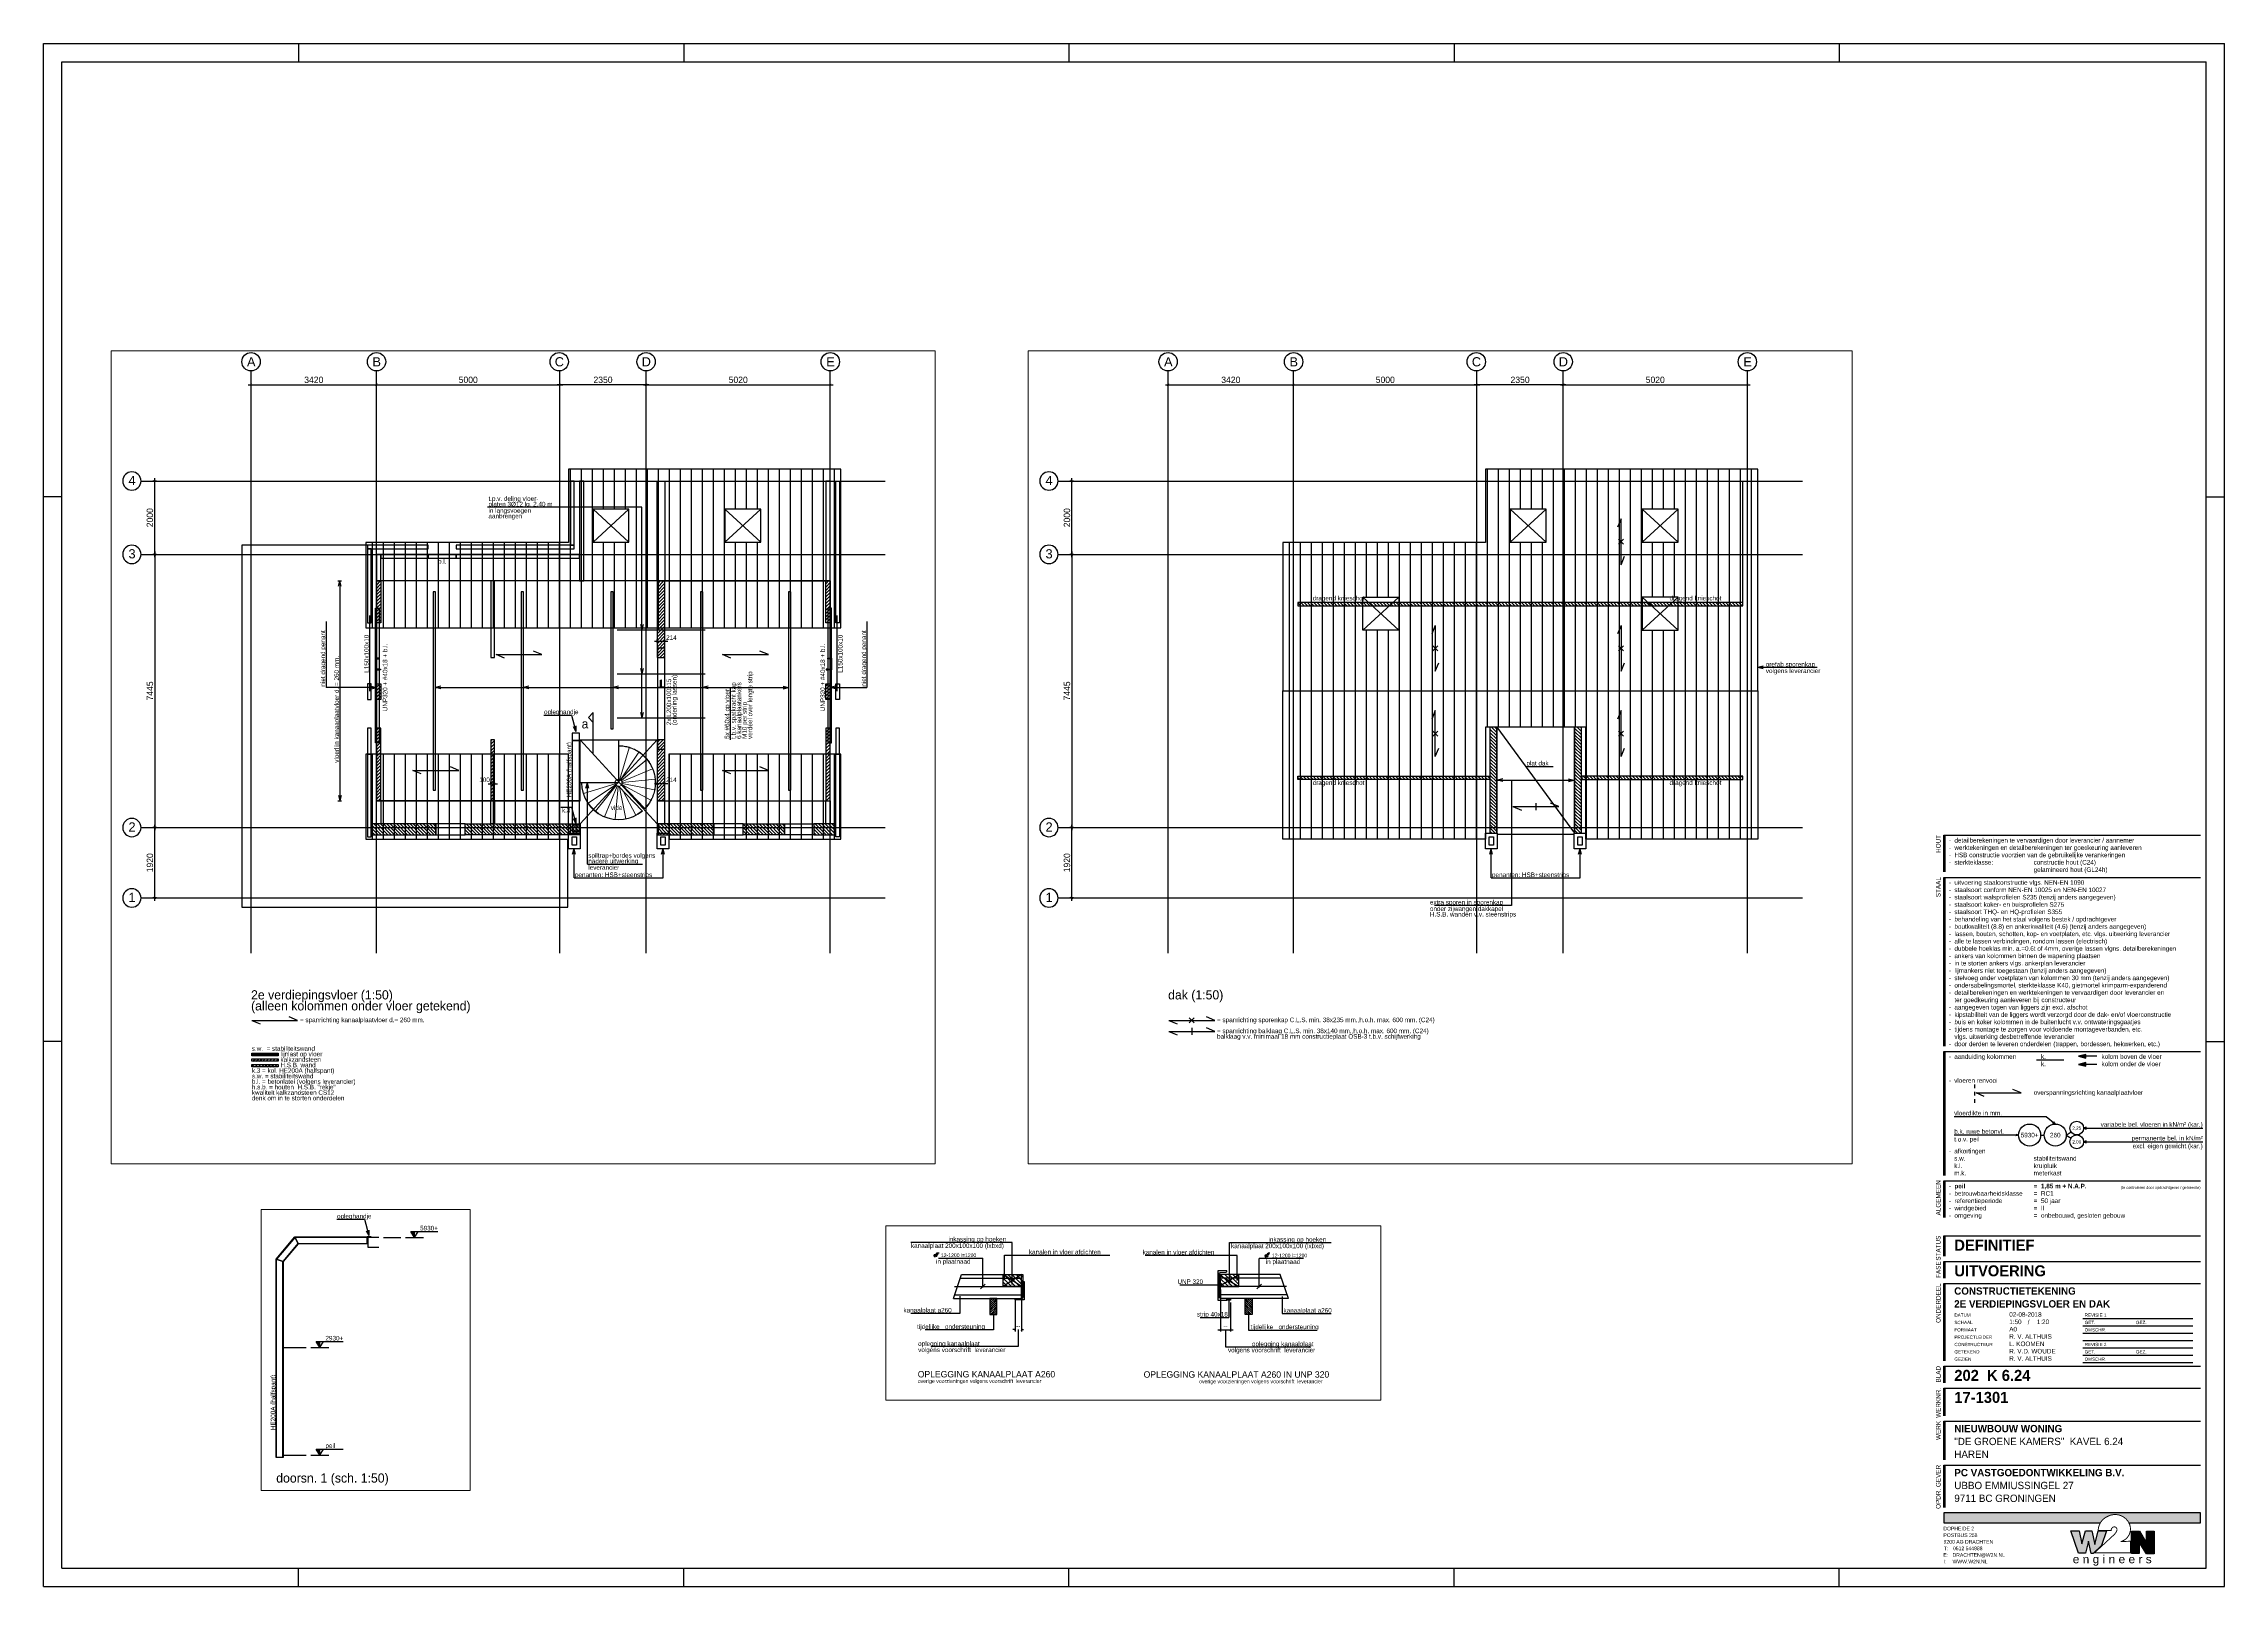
# Paper-space layout 'U-202' of a CAD drawing. Header units: millimetres. Extents: x -6 to 1183, y -11 to 830.
# The model-space entities are those that its viewports show. They can reach past a viewport. Long polylines and large blocks are cut down to what shows.
import ezdxf
from ezdxf.enums import TextEntityAlignment as Align

# ---------------------------------------------------------------- set-up
doc = ezdxf.new("R2010")
doc.units = ezdxf.units.MM
for name, pattern in [('B0703', [234.350002, 156.25, -78.100002]), ('CENTER', [36, 24, -3, 6, -3]), ('DASH', [15, 12, -3]), ('DASHDOT', [18.5, 12, -3, 0.5, -3]), ('DASHED2', [9.525, 6.35, -3.175])]:
    doc.linetypes.add(name, pattern=pattern)
for name, color, linetype in [('10', 9, 'DASH'), ('13', 7, 'Continuous'), ('18', 1, 'Continuous'), ('25', 2, 'Continuous'), ('35', 3, 'Continuous'), ('50', 4, 'Continuous'), ('50 A', 4, 'DASHDOT'), ('70', 5, 'Continuous'), ('BETON - 13', 7, 'Continuous'), ('BETON - 25', 2, 'Continuous'), ('DIMENSION', 1, 'Continuous'), ('dun', 252, 'Continuous'), ('HATCH', 9, 'Continuous'), ('HATCH-details', 9, 'Continuous'), ('PAAL', 3, 'Continuous'), ('SETUP', 7, 'Continuous'), ('STAAL-13', 7, 'Continuous'), ('STAAL-25', 2, 'Continuous'), ('STAAL-35', 3, 'Continuous'), ('STAAL-kolommen', 2, 'Continuous'), ('STRAMIEN', 11, 'CENTER'), ('T18', 1, 'Continuous'), ('T25', 2, 'Continuous'), ('T50', 4, 'Continuous'), ('T70', 5, 'Continuous'), ('WAPENING - 50', 4, 'Continuous'), ('WAPENING - tekst', 2, 'Continuous'), ('WAPENING-tekst', 2, 'Continuous')]:
    doc.layers.add(name, color=color, linetype=linetype)
for name, color, linetype, plot in [('HULPLIJN', 6, 'Continuous', False), ('HULPLIJNEN', 220, 'Continuous', False), ('Vports', 254, 'Continuous', False)]:
    doc.layers.add(name, color=color, linetype=linetype, plot=plot)
doc.styles.add('LOGO', font='')
doc.styles.get("Standard").update_dxf_attribs({"font": ''})
doc.styles.add('STRAMIEN', font='arial.ttf')
doc.styles.add('style1', font='')
doc.styles.get('LOGO').set_extended_font_data('Century Gothic')
doc.styles.get('Standard').set_extended_font_data('Century Gothic')
doc.styles.get('style1').set_extended_font_data('Century Gothic', bold=True)
doc.dimstyles.new('1-20', dxfattribs={"dimscale": 20, "dimtxt": 2.5, "dimasz": 1.2, "dimexe": 1, "dimexo": 0, "dimgap": 0.8, "dimtad": 1, "dimdec": 0, "dimzin": 12, "dimdsep": 46, "dimtxsty": 'Standard', "dimblk1": 'ARCHTICK', "dimblk2": 'ARCHTICK', "dimsah": 1, "dimcen": 0.09, "dimdle": 1.5, "dimclrd": 256, "dimclre": 254, "dimclrt": 2, "dimadec": 0, "dimazin": 0, "dimtfac": 1, "dimtdec": 0, "dimtix": 1, "dimtofl": 0, "dimtmove": 2, "dimatfit": 3, "dimldrblk": 'ARCHTICK', "dimfxl": 1, "dimtolj": 1, "dimtzin": 0, "dimarcsym": 0})
doc.dimstyles.new('1-50', dxfattribs={"dimscale": 50, "dimtxt": 2.5, "dimasz": 1.2, "dimexe": 1, "dimexo": 0, "dimgap": 0.8, "dimtad": 1, "dimdec": 0, "dimzin": 12, "dimdsep": 46, "dimtxsty": 'Standard', "dimblk1": 'ARCHTICK', "dimblk2": 'ARCHTICK', "dimsah": 1, "dimcen": 0.09, "dimdle": 1.5, "dimclrd": 256, "dimclre": 254, "dimclrt": 2, "dimadec": 0, "dimazin": 0, "dimtfac": 1, "dimtdec": 0, "dimtix": 1, "dimtofl": 0, "dimtmove": 2, "dimatfit": 3, "dimldrblk": 'ARCHTICK', "dimfxl": 1, "dimtolj": 1, "dimtzin": 0, "dimarcsym": 0})
doc.dimstyles.new('1-50 stramien', dxfattribs={"dimscale": 50, "dimtxt": 3.5, "dimasz": 1.2, "dimexe": 1, "dimexo": 0, "dimgap": 0.8, "dimtad": 1, "dimdec": 0, "dimzin": 12, "dimdsep": 46, "dimtxsty": 'Standard', "dimblk1": 'ARCHTICK', "dimblk2": 'ARCHTICK', "dimsah": 1, "dimcen": 0.09, "dimdle": 1.5, "dimclrd": 256, "dimclre": 254, "dimclrt": 3, "dimadec": 0, "dimazin": 0, "dimtfac": 1, "dimtdec": 0, "dimtix": 1, "dimtofl": 0, "dimtmove": 2, "dimatfit": 3, "dimldrblk": 'ARCHTICK', "dimfxl": 1, "dimtolj": 1, "dimtzin": 0, "dimarcsym": 0})
pattern_1 = [(90, (0, 0), (-300, 2e-14), [])]

# ---------------------------------------------------------------- blocks, each defined once
blk = doc.blocks.new('Renvooi opdrachtgever')
at = {"layer": '13'}
for points in [[(0, 3), (0, 26)], [(0.75, 3), (0.75, 26)]]:
    blk.add_lwpolyline(points, dxfattribs=at)
at = {"layer": '25'}
blk.add_lwpolyline([(0, 26), (140, 26)], dxfattribs=at)
at = {"layer": 'T25'}
blk.add_text('OPDR. GEVER', height=2.5, rotation=90, dxfattribs=at).set_placement((-1, 26.2), align=Align.BOTTOM_RIGHT)
at = {"layer": 'T50', "style": 'style1'}
blk.add_attdef('OPDRACHTGEVER001', text='', height=4, dxfattribs=at).set_placement((5.75, 24), align=Align.TOP_LEFT)
at = {"layer": 'T50'}
for tag, p in [('OPDRACHTGEVER002', (5.75, 17)), ('OPDRACHTGEVER003', (5.75, 10))]:
    blk.add_attdef(tag, text='', height=4, dxfattribs=at).set_placement(p, align=Align.TOP_LEFT)
blk = doc.blocks.new('Renvooi werk')
at = {"layer": '13'}
for points in [[(0, 3), (0, 24)], [(0.75, 3), (0.75, 24)]]:
    blk.add_lwpolyline(points, dxfattribs=at)
at = {"layer": '25'}
blk.add_lwpolyline([(0, 24), (140, 24)], dxfattribs=at)
at = {"layer": 'T25'}
blk.add_text('WERK', height=2.5, rotation=90, dxfattribs=at).set_placement((-1, 24.15), align=Align.BOTTOM_RIGHT)
at = {"layer": 'T50', "style": 'style1'}
blk.add_attdef('WERK001', text='', height=4, dxfattribs=at).set_placement((5.75, 22), align=Align.TOP_LEFT)
at = {"layer": 'T50'}
for tag, p in [('WERK002', (5.75, 15)), ('WERK003', (5.75, 8))]:
    blk.add_attdef(tag, text='', height=4, dxfattribs=at).set_placement(p, align=Align.TOP_LEFT)
blk = doc.blocks.new('Renvooi werknummer')
at = {"layer": '13'}
for points in [[(0, 3), (0, 18)], [(0.75, 3), (0.75, 18)]]:
    blk.add_lwpolyline(points, dxfattribs=at)
at = {"layer": '25'}
blk.add_lwpolyline([(0, 18), (140, 18)], dxfattribs=at)
at = {"layer": 'T25'}
blk.add_text('WERKNR.', height=2.5, rotation=90, dxfattribs=at).set_placement((-1, 18.15), align=Align.BOTTOM_RIGHT)
at = {"layer": 'T70', "style": 'style1'}
blk.add_attdef('WERKNUMMER001', text='', height=6, dxfattribs=at).set_placement((5.75, 16), align=Align.TOP_LEFT)
blk = doc.blocks.new('Renvooi blad')
at = {"layer": '13'}
for points in [[(0, 3), (0, 12)], [(0.75, 3), (0.75, 12)]]:
    blk.add_lwpolyline(points, dxfattribs=at)
at = {"layer": '25'}
blk.add_lwpolyline([(0, 12), (140, 12)], dxfattribs=at)
at = {"layer": 'T25'}
blk.add_text('BLAD', height=2.5, rotation=90, dxfattribs=at).set_placement((-1, 12.15), align=Align.BOTTOM_RIGHT)
at = {"layer": 'T70', "style": 'style1'}
blk.add_attdef('BLAD001', text='', height=6, dxfattribs=at).set_placement((5.75, 10), align=Align.TOP_LEFT)
blk = doc.blocks.new('Renvooi fase')
at = {"layer": '13'}
for points in [[(0, 3), (0, 12)], [(0.75, 3), (0.75, 12)]]:
    blk.add_lwpolyline(points, dxfattribs=at)
at = {"layer": '25'}
blk.add_lwpolyline([(0, 12), (140, 12)], dxfattribs=at)
at = {"layer": 'T25'}
blk.add_text('FASE', height=2.5, rotation=90, dxfattribs=at).set_placement((-1, 12.15), align=Align.BOTTOM_RIGHT)
at = {"layer": 'T70', "style": 'style1'}
blk.add_attdef('FASE001', text='', height=6, dxfattribs=at).set_placement((5.75, 10), align=Align.TOP_LEFT)
blk = doc.blocks.new('Renvooi status')
at = {"layer": '13'}
for points in [[(0, 3), (0, 14)], [(0.75, 3), (0.75, 14)]]:
    blk.add_lwpolyline(points, dxfattribs=at)
at = {"layer": '25'}
blk.add_lwpolyline([(0, 14), (140, 14)], dxfattribs=at)
at = {"layer": 'T25'}
blk.add_text('STATUS', height=2.5, rotation=90, dxfattribs=at).set_placement((-1, 14.15), align=Align.BOTTOM_RIGHT)
at = {"layer": 'T70', "style": 'style1'}
blk.add_attdef('STATUS001', text='', height=6, dxfattribs=at).set_placement((5.75, 12), align=Align.TOP_LEFT)
blk = doc.blocks.new('Renvooi onderdeel')
at = {"layer": '13'}
for points in [[(0, 3), (0, 45)], [(0.8, 3), (0.8, 45)]]:
    blk.add_lwpolyline(points, dxfattribs=at)
at = {"layer": '25'}
blk.add_lwpolyline([(0, 45), (140, 45)], dxfattribs=at)
at = {"layer": 'dun', "color": 254}
for points in [[(75.8, 26), (135.8, 26)], [(75.8, 22), (135.8, 22)], [(75.8, 18), (135.8, 18)], [(75.8, 14), (135.8, 14)], [(75.8, 10), (135.8, 10)], [(75.8, 6), (135.8, 6)], [(75.8, 2), (135.8, 2)]]:
    blk.add_lwpolyline(points, dxfattribs=at)
at = {"layer": 'T18'}
for s, p in [('DATUM', (5.8, 26.4)), ('SCHAAL', (5.8, 22.4)), ('REVISIE 1', (76.8, 26.4)), ('GET.', (76.8, 22.4)), ('GEZ.', (104.8, 22.4)), ('FORMAAT', (5.8, 18.4)), ('PROJECTLEIDER', (5.8, 14.4)), ('CONSTRUCTEUR', (5.8, 10.4)), ('OMSCHR.', (76.8, 18.4)), ('REVISIE 2', (76.8, 10.4)), ('GETEKEND', (5.8, 6.4)), ('GEZIEN', (5.8, 2.4)), ('GET.', (76.8, 6.4)), ('OMSCHR.', (76.8, 2.4)), ('GEZ.', (104.8, 6.4))]:
    blk.add_text(s, height=1.8, dxfattribs=at).set_placement(p, align=Align.BOTTOM_LEFT)
at = {"layer": 'T25'}
blk.add_text('ONDERDEEL', height=2.5, rotation=90, dxfattribs=at).set_placement((-1, 45.1), align=Align.BOTTOM_RIGHT)
blk.add_text('/', height=2.5, dxfattribs=at).set_placement((45.8, 22.2), align=Align.BOTTOM_LEFT)
for tag, p in [('SCHAAL001', (35.8, 22.2)), ('DATUM001', (35.8, 26.2)), ('SCHAAL002', (50.8, 22.2)), ('GET002', (90.8, 22.2)), ('GEZ002', (114.2, 22.2)), ('DATUM002', (114.2, 26.2)), ('CONSTRUCTEUR001', (35.8, 10.2)), ('FORMAAT001', (35.8, 18.2)), ('PROJECTLEIDER001', (35.8, 14.2)), ('OMSCHRIJVING002', (90.8, 18.2)), ('GET001', (35.8, 6.2)), ('GEZ001', (35.8, 2.2)), ('GET003', (90.8, 6.2)), ('OMSCHRIJVING003', (90.8, 2.2)), ('GEZ003', (114.2, 6.2))]:
    blk.add_attdef(tag, text='', height=2.5, dxfattribs=at).set_placement(p, align=Align.BOTTOM_LEFT)
at = {"layer": 'T25', "style": 'style1'}
blk.add_attdef('DATUM003', text='', height=2.5, dxfattribs=at).set_placement((114.2, 10.2), align=Align.BOTTOM_LEFT)
at = {"layer": 'T50', "style": 'style1'}
for tag, p in [('ONDERDEEL001', (5.8, 43)), ('ONDERDEEL002', (5.8, 36))]:
    blk.add_attdef(tag, text='', height=4, dxfattribs=at).set_placement(p, align=Align.TOP_LEFT)
blk = doc.blocks.new('Renvooi gegevens w2n')
at = {"layer": 'HATCH'}
h = blk.add_hatch(color=94, dxfattribs=at)
h.dxf.hatch_style = 1
h.paths.add_polyline_path([(-143, 30), (-143, 24.7), (-57.6, 24.7, -0.152402), (-53.7, 28.1, -0.412965), (-42.2, 24.7), (-3, 24.7), (-3, 30)])
at = {"layer": 'SETUP'}
for points in [[(-62.3, 20.2), (-65.8, 20.2), (-67.7, 13.1), (-69.2, 20.2), (-73.9, 20.2), (-69.6, 8), (-65.8, 8), (-64.1, 14.6), (-62.6, 7.9), (-61.5, 7.9), (-57, 12.2), (-54.2, 20.2), (-58.8, 20.2), (-60.6, 12.9)], [(-32.4, 7.8), (-28.2, 7.8), (-28.2, 20.1), (-32.4, 20.1), (-32.4, 13.5), (-36.3, 20.1), (-40.7, 20.1), (-40.7, 7.9), (-36.4, 7.9), (-36.4, 14)]]:
    blk.add_hatch(color=164, dxfattribs=at).paths.add_polyline_path(points)
at = {"layer": 'HULPLIJNEN'}
blk.add_lwpolyline([(-42.2, 24.7), (-3, 24.7), (-3, 30), (-143, 30), (-143, 24.7), (-57.6, 24.7)], dxfattribs=at)
at = {"layer": 'SETUP', "color": 94, "const_width": 0.506}
blk.add_lwpolyline([(-51.7, 20.5, -0.370262), (-50.3, 22.4, -0.627488), (-48.7, 20.3, -0.105777), (-50.1, 18.2), (-60.9, 8.2), (-41.3, 8.2), (-41.3, 14.6), (-46.5, 14.4, 0.433577), (-41.6, 23.6, 0.456991), (-53.7, 28.1, 0.288818), (-58.8, 20.5)], format="xyb", dxfattribs=at)
at = {"layer": 'SETUP', "color": 164}
blk.add_lwpolyline([(-73.7, 20.2), (-69.2, 20.2), (-67.7, 13.1), (-65.8, 20.2), (-62.3, 20.2), (-60.6, 12.9), (-58.8, 20.2), (-54.2, 20.2), (-57, 12.2), (-61.5, 7.9), (-62.6, 7.9), (-64.1, 14.6), (-65.8, 8), (-69.6, 8)], close=True, dxfattribs=at)
at = {"layer": 'SETUP', "color": 94, "const_width": 0.506}
blk.add_lwpolyline([(-59, 20.5), (-51.5, 20.5)], dxfattribs=at)
at = {"layer": 'SETUP', "color": 164}
blk.add_lwpolyline([(-28.2, 20.1), (-28.2, 7.8), (-32.4, 7.8), (-36.4, 14), (-36.4, 7.9), (-40.7, 7.9), (-40.7, 20.1), (-36.3, 20.1), (-32.4, 13.5), (-32.4, 20.1), (-28.2, 20.1)], dxfattribs=at)
at = {"layer": 'SETUP', "color": 164, "style": 'LOGO', "width": 1.1}
blk.add_text('e n g i n e e r s', height=4.428, dxfattribs=at).set_placement((-72.7, 2.6))
at = {"layer": 'T18'}
for s, p in [('DOPHEIDE 2', (-143.2, 19.9)), ('POSTBUS 258', (-143.2, 16.3)), ('9200 AG DRACHTEN', (-143.1, 12.7)), ('E:', (-143.2, 5.5)), ('I:', (-143.2, 1.9)), ('T:', (-143, 9.1)), ('WWW.W2N.NL', (-138.2, 1.9)), ('DRACHTEN@W2N.NL', (-138.2, 5.5)), ('0512 544888', (-138, 9.1))]:
    blk.add_text(s, height=2, dxfattribs=at).set_placement(p, align=Align.BOTTOM_LEFT)
blk = doc.blocks.new('kadera0')
at = {"layer": 'SETUP', "linetype": 'Continuous'}
for p, q in [((-1179, -10), (-1179, 831)), ((-1179, 831), (10, 831)), ((10, -10), (10, 831)), ((-1179, -10), (10, -10))]:
    blk.add_line(p, q, dxfattribs=at)
at = {"layer": 'SETUP', "color": 4, "linetype": 'Continuous'}
for p, q in [((-1169, 0), (-1169, 821)), ((-1169, 821), (0, 821)), ((0, 0), (0, 821)), ((-1169, 0), (0, 0))]:
    blk.add_line(p, q, dxfattribs=at)
at = {"layer": 'SETUP', "color": 2, "linetype": 'Continuous'}
for p, q in [((-1040, 831), (-1040, 821)), ((-830, 831), (-830, 821)), ((-620, 831), (-620, 821)), ((-620, 831), (-620, 821)), ((-410, 831), (-410, 821)), ((-410, 831), (-410, 821)), ((-200, 831), (-200, 821)), ((-200, 831), (-200, 821)), ((-1169, 584), (-1179, 584)), ((0, 584), (10, 584)), ((-1169, 287), (-1179, 287)), ((-1169, 287), (-1179, 287)), ((0, 287), (10, 287)), ((0, 287), (10, 287)), ((-1040, -10), (-1040, 0)), ((-830, -10), (-830, 0)), ((-620, -10), (-620, 0)), ((-620, -10), (-620, 0)), ((-410, -10), (-410, 0)), ((-410, -10), (-410, 0)), ((-200, -10), (-200, 0)), ((-200, -10), (-200, 0))]:
    blk.add_line(p, q, dxfattribs=at)
blk = doc.blocks.new('Renvooi algemeen')
at = {"layer": '13'}
for points in [[(0, 10), (0, 30)], [(0.8, 10), (0.8, 30)]]:
    blk.add_lwpolyline(points, dxfattribs=at)
at = {"layer": '25'}
blk.add_lwpolyline([(0, 30), (140, 30)], dxfattribs=at)
at = {"layer": 'T18'}
blk.add_text('(te controleren door opdrachtgever / gemeente)', height=1.5, dxfattribs=at).set_placement((140, 25.2), align=Align.BOTTOM_RIGHT)
at = {"layer": 'T25'}
blk.add_text('ALGEMEEN', height=2.5, rotation=90, dxfattribs=at).set_placement((-1, 30.4), align=Align.BOTTOM_RIGHT)
for s, p in [('-', (2.8, 25.2)), ('betrouwbaarheidsklasse', (5.8, 21.2)), ('=', (49, 25.2)), ('-', (2.8, 21.2)), ('-', (2.8, 17.2)), ('-', (2.8, 13.2)), ('windgebied', (5.8, 13.2)), ('omgeving', (5.8, 9.2)), ('referentieperiode', (5.8, 17.2)), ('=', (49, 21.2)), ('=', (49, 17.2)), ('=', (49, 13.2)), ('-', (2.8, 9.2)), ('=', (49, 9.2))]:
    blk.add_text(s, height=2.5, dxfattribs=at).set_placement(p, align=Align.BOTTOM_LEFT)
at = {"layer": 'T25', "style": 'style1'}
blk.add_text('peil', height=2.5, dxfattribs=at).set_placement((5.8, 25.2), align=Align.BOTTOM_LEFT)
at = {"layer": 'T25'}
for tag, p in [('ALGEMEEN012', (53, 21.2)), ('ALGEMEEN013', (53, 17.2)), ('ALGEMEEN014', (53, 13.2)), ('ALGEMEEN015', (53, 9.2))]:
    blk.add_attdef(tag, text='', height=2.5, dxfattribs=at).set_placement(p, align=Align.BOTTOM_LEFT)
at = {"layer": 'T25', "style": 'style1'}
blk.add_attdef('ALGEMEEN011', text='', height=2.5, dxfattribs=at).set_placement((53, 25.2), align=Align.BOTTOM_LEFT)
blk = doc.blocks.new('Renvooi staal')
at = {"layer": '13'}
for points in [[(0, 3), (0, 95)], [(0.8, 3), (0.8, 95)]]:
    blk.add_lwpolyline(points, dxfattribs=at)
at = {"layer": '25'}
blk.add_lwpolyline([(0, 95), (140, 95)], dxfattribs=at)
at = {"layer": 'T25'}
blk.add_text('STAAL', height=2.5, rotation=90, dxfattribs=at).set_placement((-1, 95.1), align=Align.BOTTOM_RIGHT)
for s, p in [('-', (2.8, 90.2)), ('-', (2.8, 86.2)), ('-', (2.8, 82.2)), ('staalsoort conform NEN-EN 10025 en NEN-EN 10027', (5.8, 86.2)), ('staalsoort walsprofielen S235 (tenzij anders aangegeven)', (5.8, 82.2)), ('uitvoering staalconstructie vlgs. NEN-EN 1090', (5.8, 90.2)), ('-', (2.8, 78.2)), ('-', (2.8, 74.2)), ('-', (2.8, 70.2)), ('staalsoort koker- en buisprofielen S275', (5.8, 78.2)), ('staalsoort THQ- en HQ-profielen S355', (5.8, 74.2)), ('behandeling van het staal volgens bestek / opdrachtgever', (5.8, 70.2)), ('-', (2.8, 66.2)), ('-', (2.8, 62.2)), ('-', (2.8, 58.2)), ('alle te lassen verbindingen, rondom lassen (electrisch)', (5.8, 58.2)), ('boutkwaliteit (8.8) en ankerkwaliteit (4.6) (tenzij anders aangegeven)', (5.8, 66.2)), ('lassen, bouten, schotten, kop- en voetplaten, etc. vlgs. uitwerking leverancier', (5.8, 62.2)), ('-', (2.8, 54.2)), ('-', (2.8, 50.2)), ('-', (2.8, 46.2)), ('dubbele hoeklas min. a.=0.6t of 4mm, overige lassen vlgns. detailberekeningen', (5.8, 54.2)), ('ankers van kolommen binnen de wapening plaatsen', (5.8, 50.2)), ('in te storten ankers vlgs. ankerplan leverancier', (5.8, 46.2)), ('-', (2.8, 42.2)), ('-', (2.8, 38.2)), ('-', (2.8, 34.2)), ('stelvoeg onder voetplaten van kolommen 30 mm (tenzij anders aangegeven)', (5.8, 38.2)), ('ondersabelingsmortel, sterkteklasse K40, gietmortel krimparm-expanderend', (5.8, 34.2)), ('lijmankers niet toegestaan (tenzij anders aangegeven)', (5.8, 42.2)), ('-', (2.8, 30.2)), ('-', (2.8, 22.2)), ('ter goedkeuring aanleveren bij constructeur', (5.8, 26.2)), ('detailberekeningen en werktekeningen te vervaardigen door leverancier en', (5.8, 30.2)), ('aangegeven togen van liggers zijn excl. afschot', (5.8, 22.2)), ('-', (2.8, 18.2)), ('-', (2.8, 14.2)), ('-', (2.8, 10.2)), ('tijdens montage te zorgen voor voldoende montageverbanden, etc.', (5.8, 10.2)), ('kipstabiliteit van de liggers wordt verzorgd door de dak- en/of vloerconstructie', (5.8, 18.2)), ('buis en koker kolommen in de buitenlucht v.v. ontwateringsgaatjes', (5.8, 14.2)), ('-', (2.8, 2.2)), ('vlgs. uitwerking desbetreffende leverancier', (5.8, 6.2)), ('door derden te leveren onderdelen (trappen, bordessen, hekwerken, etc.) ', (5.8, 2.2))]:
    blk.add_text(s, height=2.5, dxfattribs=at).set_placement(p, align=Align.BOTTOM_LEFT)
blk = doc.blocks.new('A$C78A526F8')
at = {"layer": '13'}
for p, q in [((0, 0), (1250, 0)), ((228, -96), (0, 0)), ((1250, 0), (1022, 96))]:
    blk.add_line(p, q, dxfattribs=at)
blk = doc.blocks.new('Renvooi hout')
at = {"layer": '13'}
for points in [[(0, 3), (0, 23)], [(0.8, 3), (0.8, 23)]]:
    blk.add_lwpolyline(points, dxfattribs=at)
at = {"layer": '25'}
blk.add_lwpolyline([(0, 23), (140, 23)], dxfattribs=at)
at = {"layer": 'T25'}
blk.add_text('HOUT', height=2.5, rotation=90, dxfattribs=at).set_placement((-1, 23.1), align=Align.BOTTOM_RIGHT)
for s, p in [('-', (2.8, 18.2)), ('-', (2.8, 14.2)), ('-', (2.8, 10.2)), ('werktekeningen en detailberekeningen ter goedkeuring aanleveren', (5.8, 14.2)), ('detailberekeningen te vervaardigen door leverancier / aannemer', (5.8, 18.2)), ('HSB constructie voorzien van de gebruikelijke verankeringen', (5.8, 10.2)), ('-', (2.8, 6.2)), ('sterkteklasse:', (5.8, 6.2)), ('constructie hout (C24)', (49, 6.2)), ('gelamineerd hout (GL24h)', (49, 2.2))]:
    blk.add_text(s, height=2.5, dxfattribs=at).set_placement(p, align=Align.BOTTOM_LEFT)
blk = doc.blocks.new('A$C4B6F516B')
at = {"layer": '13'}
h = blk.add_hatch(color=256, dxfattribs=at)
h.dxf.hatch_style = 1
h.paths.add_polyline_path([(73.5, 68), (77.5, 68), (77.5, 69)])
h.paths.add_polyline_path([(77.5, 67), (77.5, 68), (73.5, 68)])
h = blk.add_hatch(color=256, dxfattribs=at)
h.dxf.hatch_style = 1
h.paths.add_polyline_path([(73.5, 63.5), (77.5, 63.5), (77.5, 64.5)])
h.paths.add_polyline_path([(77.5, 62.5), (77.5, 63.5), (73.5, 63.5)])
for points in [[(0, 3), (0, 70.5)], [(0.8, 3), (0.8, 70.5)], [(65.5, 65.8), (50.5, 65.8), (50.5, 65.8)], [(83.5, 68), (73.5, 68), (77.5, 67), (77.5, 69), (73.5, 68)], [(83.5, 63.5), (73.5, 63.5), (77.5, 62.5), (77.5, 64.5), (73.5, 63.5)], [(60.8, 31), (55.8, 35), (5.7, 35)], [(40.8, 25), (5.7, 25)], [(39.2, 25.5), (40.8, 25), (39.2, 24.5)], [(59.9, 32.3), (60.8, 31), (59.3, 31.6)], [(77.7, 29.3), (76.2, 28.8), (77.7, 28.3)], [(76.2, 28.8), (141.2, 28.8)], [(77.7, 21.8), (76.2, 21.3), (77.7, 20.8)], [(76.2, 21.3), (141.2, 21.3)]]:
    blk.add_lwpolyline(points, dxfattribs=at)
at = {"layer": '25'}
for points in [[(0, 70.5), (140, 70.5)], [(52.8, 25), (54.8, 25)], [(52.8, 25), (54.8, 25)], [(66.8, 25), (69.4, 26.7)], [(66.8, 25), (69.4, 23.3)]]:
    blk.add_lwpolyline(points, dxfattribs=at)
at = {"layer": '25', "color": 2, "linetype": 'Continuous'}
for centre, radius in [((46.8, 25), 6), ((46.8, 25), 6), ((60.8, 25), 6), ((60.8, 25), 6), ((72.5, 28.8), 3.75), ((72.5, 28.8), 3.75), ((72.5, 21.3), 3.75), ((72.5, 21.3), 3.75)]:
    blk.add_circle(centre, radius, dxfattribs=at)
at = {"layer": 'HULPLIJNEN'}
for points in [[(17, 50.5), (17, 52.5)], [(17, 46.5), (17, 48.5)], [(17, 42.5), (17, 44.5)]]:
    blk.add_lwpolyline(points, dxfattribs=at)
at = {"layer": '13', "xscale": 0.0196362528832284, "yscale": 0.0196362528832284, "zscale": 0.0196362528832284}
blk.add_blockref('A$C78A526F8', (17.6, 48), dxfattribs=at)
at = {"layer": '25'}
blk.add_blockref('Renvooi hout', (0, 165.5), dxfattribs=at)
at = {"layer": 'SETUP'}
blk.add_blockref('Renvooi staal', (0, 70.5), dxfattribs=at)
at = {"layer": 'SETUP', "color": 2}
blk.add_text('t.o.v. peil', height=2.5, dxfattribs=at).set_placement((5.7, 24, 0), align=Align.TOP_LEFT)
blk.add_text('b.k. ruwe betonvl.', height=2.5, dxfattribs=at).set_placement((5.7, 25, 0), align=Align.BOTTOM_LEFT)
at = {"layer": 'T18'}
for s, p in [('2,25', (72.5, 28.8)), ('2,00', (72.5, 21.3))]:
    blk.add_text(s, height=1.8, dxfattribs=at).set_placement(p, align=Align.MIDDLE_CENTER)
at = {"layer": 'T25'}
for s, p in [('-', (2.8, 65.8)), ('aanduiding kolommen', (5.7, 65.8)), ('k.', (53, 65.8)), ('k.', (53, 61.8)), ('kolom boven de vloer', (86, 65.8)), ('kolom onder de vloer', (86, 61.8)), ('-', (2.8, 52.8)), ('vloeren renvooi', (5.7, 52.8)), ('overspanningsrichting kanaalplaatvloer', (49, 46.2)), ('-', (2.8, 14.3)), ('s.w.', (5.7, 10.3)), ('afkortingen', (5.7, 14.3)), ('stabiliteitswand', (49, 10.3)), ('k.l.', (5.7, 6.3)), ('m.k.', (5.7, 2.3)), ('kruipluik', (49, 6.3)), ('meterkast', (49, 2.3))]:
    blk.add_text(s, height=2.5, dxfattribs=at).set_placement(p, align=Align.BOTTOM_LEFT)
at = {"layer": 'T25', "extrusion": (-9.37056e-06, 1.38336e-05, 1)}
blk.add_text('vloerdikte in mm.', height=2.5, dxfattribs=at).set_placement((5.7, 35, 0), align=Align.BOTTOM_LEFT)
at = {"layer": 'T25'}
for s, p in [('5930+', (46.8, 25)), ('260', (60.8, 25))]:
    blk.add_text(s, height=2.5, dxfattribs=at).set_placement(p, align=Align.MIDDLE_CENTER)
at = {"layer": 'T25', "extrusion": (-9.37056e-06, 1.38336e-05, 1)}
for s, p in [('variabele bel. vloeren in kN/m² (kar.)', (141.2, 28.8, 0)), ('permanente bel. in kN/m²', (141.2, 21.3, 0))]:
    blk.add_text(s, height=2.5, dxfattribs=at).set_placement(p, align=Align.BOTTOM_RIGHT)
blk.add_text('excl. eigen gewicht (kar.)', height=2.5, dxfattribs=at).set_placement((141.2, 20.3, 0), align=Align.TOP_RIGHT)
blk = doc.blocks.new('_ARCHTICK')
at = {"color": 0, "linetype": 'ByBlock', "const_width": 0.15}
blk.add_lwpolyline([(-0.5, -0.5), (0.5, 0.5)], dxfattribs=at)
blk = doc.blocks.new('*D344')
at = {"layer": 'Defpoints', "color": 0, "transparency": 16777216}
for p in [(-65091, 132341), (-60111, 132341), (-58806, 82341)]:
    blk.add_point(p, dxfattribs=at)
at = {"layer": 'HULPLIJNEN', "color": 254, "lineweight": -2, "transparency": 16777216}
for p, q in [((-60136, 132341), (-65141, 132341)), ((-58831, 82341), (-65141, 82341))]:
    blk.add_line(p, q, dxfattribs=at)
at = {"layer": 'HULPLIJNEN', "lineweight": -2, "transparency": 16777216}
blk.add_line((-65091, 82266), (-65091, 132416), dxfattribs=at)
at = {"layer": 'HULPLIJNEN', "lineweight": -2, "transparency": 16777216, "xscale": 59.99999999999995, "yscale": 59.99999999999995, "zscale": 59.99999999999995}
for p, rotation in [((-65091, 132341), 90), ((-65091, 82341), 270)]:
    blk.add_blockref('_ARCHTICK', p, dxfattribs=dict(at, rotation=rotation))
at = {"layer": 'HULPLIJNEN', "color": 2, "transparency": 16777216, "insert": (-65196, 107341), "char_height": 125, "attachment_point": 5, "rotation": 90}
blk.add_mtext('\\A1;50000', dxfattribs=at)
blk = doc.blocks.new('STRAMIEN')
at = {"layer": '25'}
blk.add_circle((0, 6), 6, dxfattribs=at)
at = {"layer": 'T50', "style": 'STRAMIEN'}
blk.add_attdef('TAG01', text='', height=5, dxfattribs=at).set_placement((0, 6), align=Align.MIDDLE_CENTER)
blk = doc.blocks.new('*D29')
at = {"layer": 'Defpoints', "color": 0, "transparency": 16777216}
for p in [(0, 13945), (3420, 13995), (3420, 13945)]:
    blk.add_point(p, dxfattribs=at)
at = {"layer": 'DIMENSION', "color": 254, "lineweight": -2, "transparency": 16777216}
for p, q in [((0, 13945), (0, 14045)), ((3420, 13945), (3420, 14045))]:
    blk.add_line(p, q, dxfattribs=at)
at = {"layer": 'DIMENSION', "lineweight": -2, "transparency": 16777216}
blk.add_line((-75, 13995), (3495, 13995), dxfattribs=at)
at = {"layer": 'DIMENSION', "lineweight": -2, "transparency": 16777216, "xscale": 59.99999999999995, "yscale": 59.99999999999995, "zscale": 59.99999999999995, "rotation": 180}
blk.add_blockref('_ARCHTICK', (0, 13995), dxfattribs=at)
at = {"layer": 'DIMENSION', "lineweight": -2, "transparency": 16777216, "xscale": 59.99999999999995, "yscale": 59.99999999999995, "zscale": 59.99999999999995}
blk.add_blockref('_ARCHTICK', (3420, 13995), dxfattribs=at)
at = {"layer": 'DIMENSION', "color": 3, "transparency": 16777216, "insert": (1710, 14127), "char_height": 175, "attachment_point": 5}
blk.add_mtext('\\A1;3420', dxfattribs=at)
blk = doc.blocks.new('*D30')
at = {"layer": 'Defpoints', "color": 0, "transparency": 16777216}
for p in [(3420, 13945), (8420, 13995), (8420, 13945)]:
    blk.add_point(p, dxfattribs=at)
at = {"layer": 'DIMENSION', "color": 254, "lineweight": -2, "transparency": 16777216}
for p, q in [((3420, 13945), (3420, 14045)), ((8420, 13945), (8420, 14045))]:
    blk.add_line(p, q, dxfattribs=at)
at = {"layer": 'DIMENSION', "lineweight": -2, "transparency": 16777216}
blk.add_line((3345, 13995), (8495, 13995), dxfattribs=at)
at = {"layer": 'DIMENSION', "lineweight": -2, "transparency": 16777216, "xscale": 59.99999999999995, "yscale": 59.99999999999995, "zscale": 59.99999999999995, "rotation": 180}
blk.add_blockref('_ARCHTICK', (3420, 13995), dxfattribs=at)
at = {"layer": 'DIMENSION', "lineweight": -2, "transparency": 16777216, "xscale": 59.99999999999995, "yscale": 59.99999999999995, "zscale": 59.99999999999995}
blk.add_blockref('_ARCHTICK', (8420, 13995), dxfattribs=at)
at = {"layer": 'DIMENSION', "color": 3, "transparency": 16777216, "insert": (5920, 14127), "char_height": 175, "attachment_point": 5}
blk.add_mtext('\\A1;5000', dxfattribs=at)
blk = doc.blocks.new('*D31')
at = {"layer": 'Defpoints', "color": 0, "transparency": 16777216}
for p in [(8420, 13995), (8420, 13945), (10770, 13945)]:
    blk.add_point(p, dxfattribs=at)
at = {"layer": 'DIMENSION', "color": 254, "lineweight": -2, "transparency": 16777216}
for p, q in [((8420, 13945), (8420, 14045)), ((10770, 13945), (10770, 14045))]:
    blk.add_line(p, q, dxfattribs=at)
at = {"layer": 'DIMENSION', "lineweight": -2, "transparency": 16777216}
blk.add_line((10845, 13995), (8345, 13995), dxfattribs=at)
at = {"layer": 'DIMENSION', "lineweight": -2, "transparency": 16777216, "xscale": 59.99999999999995, "yscale": 59.99999999999995, "zscale": 59.99999999999995, "rotation": 180}
blk.add_blockref('_ARCHTICK', (8420, 13995), dxfattribs=at)
at = {"layer": 'DIMENSION', "lineweight": -2, "transparency": 16777216, "xscale": 59.99999999999995, "yscale": 59.99999999999995, "zscale": 59.99999999999995}
blk.add_blockref('_ARCHTICK', (10770, 13995), dxfattribs=at)
at = {"layer": 'DIMENSION', "color": 3, "transparency": 16777216, "insert": (9595, 14127), "char_height": 175, "attachment_point": 5}
blk.add_mtext('\\A1;2350', dxfattribs=at)
blk = doc.blocks.new('*D25')
at = {"layer": 'Defpoints', "color": 0, "transparency": 16777216}
for p in [(-2625, 1925), (-2575, 1925), (-2575, 5)]:
    blk.add_point(p, dxfattribs=at)
at = {"layer": 'DIMENSION', "color": 254, "lineweight": -2, "transparency": 16777216}
for p, q in [((-2575, 1925), (-2675, 1925)), ((-2575, 5), (-2675, 5))]:
    blk.add_line(p, q, dxfattribs=at)
at = {"layer": 'DIMENSION', "lineweight": -2, "transparency": 16777216}
blk.add_line((-2625, -70), (-2625, 2000), dxfattribs=at)
at = {"layer": 'DIMENSION', "lineweight": -2, "transparency": 16777216, "xscale": 59.99999999999995, "yscale": 59.99999999999995, "zscale": 59.99999999999995}
for p, rotation in [((-2625, 1925), 90), ((-2625, 5), 270)]:
    blk.add_blockref('_ARCHTICK', p, dxfattribs=dict(at, rotation=rotation))
at = {"layer": 'DIMENSION', "color": 3, "transparency": 16777216, "insert": (-2757, 965), "char_height": 175, "attachment_point": 5, "rotation": 90}
blk.add_mtext('\\A1;1920', dxfattribs=at)
blk = doc.blocks.new('*D26')
at = {"layer": 'Defpoints', "color": 0, "transparency": 16777216}
for p in [(-2575, 9370), (-2625, 1925), (-2575, 1925)]:
    blk.add_point(p, dxfattribs=at)
at = {"layer": 'DIMENSION', "color": 254, "lineweight": -2, "transparency": 16777216}
for p, q in [((-2575, 9370), (-2675, 9370)), ((-2575, 1925), (-2675, 1925))]:
    blk.add_line(p, q, dxfattribs=at)
at = {"layer": 'DIMENSION', "lineweight": -2, "transparency": 16777216}
blk.add_line((-2625, 9445), (-2625, 1850), dxfattribs=at)
at = {"layer": 'DIMENSION', "lineweight": -2, "transparency": 16777216, "xscale": 59.99999999999995, "yscale": 59.99999999999995, "zscale": 59.99999999999995}
for p, rotation in [((-2625, 9370), 90), ((-2625, 1925), 270)]:
    blk.add_blockref('_ARCHTICK', p, dxfattribs=dict(at, rotation=rotation))
at = {"layer": 'DIMENSION', "color": 3, "transparency": 16777216, "insert": (-2757, 5648), "char_height": 175, "attachment_point": 5, "rotation": 90}
blk.add_mtext('\\A1;7445', dxfattribs=at)
blk = doc.blocks.new('*D27')
at = {"layer": 'Defpoints', "color": 0, "transparency": 16777216}
for p in [(-2625, 11370), (-2575, 11370), (-2575, 9370)]:
    blk.add_point(p, dxfattribs=at)
at = {"layer": 'DIMENSION', "lineweight": -2, "transparency": 16777216}
blk.add_line((-2625, 9295), (-2625, 11445), dxfattribs=at)
at = {"layer": 'DIMENSION', "color": 254, "lineweight": -2, "transparency": 16777216}
for p, q in [((-2575, 11370), (-2675, 11370)), ((-2575, 9370), (-2675, 9370))]:
    blk.add_line(p, q, dxfattribs=at)
at = {"layer": 'DIMENSION', "lineweight": -2, "transparency": 16777216, "xscale": 59.99999999999995, "yscale": 59.99999999999995, "zscale": 59.99999999999995}
for p, rotation in [((-2625, 11370), 90), ((-2625, 9370), 270)]:
    blk.add_blockref('_ARCHTICK', p, dxfattribs=dict(at, rotation=rotation))
at = {"layer": 'DIMENSION', "color": 3, "transparency": 16777216, "insert": (-2757, 10370), "char_height": 175, "attachment_point": 5, "rotation": 90}
blk.add_mtext('\\A1;2000', dxfattribs=at)
blk = doc.blocks.new('*D28')
at = {"layer": 'Defpoints', "color": 0, "transparency": 16777216}
for p in [(10770, 13945), (15790, 13995), (15790, 13945)]:
    blk.add_point(p, dxfattribs=at)
at = {"layer": 'DIMENSION', "color": 254, "lineweight": -2, "transparency": 16777216}
for p, q in [((10770, 13945), (10770, 14045)), ((15790, 13945), (15790, 14045))]:
    blk.add_line(p, q, dxfattribs=at)
at = {"layer": 'DIMENSION', "lineweight": -2, "transparency": 16777216}
blk.add_line((10695, 13995), (15865, 13995), dxfattribs=at)
at = {"layer": 'DIMENSION', "lineweight": -2, "transparency": 16777216, "xscale": 59.99999999999995, "yscale": 59.99999999999995, "zscale": 59.99999999999995, "rotation": 180}
blk.add_blockref('_ARCHTICK', (10770, 13995), dxfattribs=at)
at = {"layer": 'DIMENSION', "lineweight": -2, "transparency": 16777216, "xscale": 59.99999999999995, "yscale": 59.99999999999995, "zscale": 59.99999999999995}
blk.add_blockref('_ARCHTICK', (15790, 13995), dxfattribs=at)
at = {"layer": 'DIMENSION', "color": 3, "transparency": 16777216, "insert": (13280, 14127), "char_height": 175, "attachment_point": 5}
blk.add_mtext('\\A1;5020', dxfattribs=at)
blk = doc.blocks.new('*D347')
at = {"layer": 'Defpoints', "color": 0, "transparency": 16777216}
for p in [(-44736, 139332), (-44736, 139332), (-44522, 139332)]:
    blk.add_point(p, dxfattribs=at)
at = {"layer": 'DIMENSION', "color": 254, "lineweight": -2, "transparency": 16777216}
for p, q in [((-44736, 139332), (-44736, 139382)), ((-44522, 139332), (-44522, 139382))]:
    blk.add_line(p, q, dxfattribs=at)
at = {"layer": 'DIMENSION', "lineweight": -2, "transparency": 16777216}
blk.add_line((-44447, 139332), (-44811, 139332), dxfattribs=at)
at = {"layer": 'DIMENSION', "lineweight": -2, "transparency": 16777216, "xscale": 59.99999999999995, "yscale": 59.99999999999995, "zscale": 59.99999999999995, "rotation": 180}
blk.add_blockref('_ARCHTICK', (-44736, 139332), dxfattribs=at)
at = {"layer": 'DIMENSION', "lineweight": -2, "transparency": 16777216, "xscale": 59.99999999999995, "yscale": 59.99999999999995, "zscale": 59.99999999999995}
blk.add_blockref('_ARCHTICK', (-44522, 139332), dxfattribs=at)
at = {"layer": 'DIMENSION', "color": 2, "transparency": 16777216, "insert": (-44347, 139438), "char_height": 125, "attachment_point": 5}
blk.add_mtext('\\A1;214', dxfattribs=at)
blk = doc.blocks.new('*D348')
at = {"layer": 'Defpoints', "color": 0, "transparency": 16777216}
for p in [(-44736, 135456), (-44736, 135456), (-44522, 135456)]:
    blk.add_point(p, dxfattribs=at)
at = {"layer": 'DIMENSION', "lineweight": -2, "transparency": 16777216}
blk.add_line((-44447, 135456), (-44811, 135456), dxfattribs=at)
at = {"layer": 'DIMENSION', "color": 254, "lineweight": -2, "transparency": 16777216}
for p, q in [((-44736, 135456), (-44736, 135506)), ((-44522, 135456), (-44522, 135506))]:
    blk.add_line(p, q, dxfattribs=at)
at = {"layer": 'DIMENSION', "lineweight": -2, "transparency": 16777216, "xscale": 59.99999999999995, "yscale": 59.99999999999995, "zscale": 59.99999999999995, "rotation": 180}
blk.add_blockref('_ARCHTICK', (-44736, 135456), dxfattribs=at)
at = {"layer": 'DIMENSION', "lineweight": -2, "transparency": 16777216, "xscale": 59.99999999999995, "yscale": 59.99999999999995, "zscale": 59.99999999999995}
blk.add_blockref('_ARCHTICK', (-44522, 135456), dxfattribs=at)
at = {"layer": 'DIMENSION', "color": 2, "transparency": 16777216, "insert": (-44347, 135562), "char_height": 125, "attachment_point": 5}
blk.add_mtext('\\A1;214', dxfattribs=at)
blk = doc.blocks.new('*U325')
at = {"color": 0, "linetype": 'Continuous'}
blk.add_lwpolyline([(3.25, 67, -0.41421356), (21.25, 85), (100, 85), (100, 95), (-100, 95), (-100, 85), (-21.25, 85, -0.41421356), (-3.25, 67), (-3.25, -67, -0.41421356), (-21.25, -85), (-100, -85), (-100, -95), (100, -95), (100, -85), (21.25, -85, -0.41421356), (3.25, -67)], format="xyb", close=True, dxfattribs=at)
blk = doc.blocks.new('A$C680E42B6')
at = {"layer": '13'}
for p in [(145, 39), (145, -39)]:
    blk.add_line(p, (0, 0), dxfattribs=at)
blk = doc.blocks.new('A$C2F8D1A77')
at = {"layer": '13'}
for p, q in [((-406, 570), (-119, 570)), ((-119, 570), (0, 125))]:
    blk.add_line(p, q, dxfattribs=at)
at = {"layer": 'DIMENSION', "xscale": -1, "rotation": 284.9999999999968}
blk.add_blockref('A$C680E42B6', (0, 125), dxfattribs=at)
at = {"layer": 'STAAL-25'}
blk.add_blockref('*U325', (0, 0), dxfattribs=at)
at = {"layer": 'T25'}
blk.add_text('k.3', height=125, dxfattribs=at).set_placement((-383, 420))
blk = doc.blocks.new('*D351')
at = {"layer": 'Defpoints', "color": 0, "transparency": 16777216}
for p in [(-49266, 135456), (-49166, 135456), (-49166, 135456)]:
    blk.add_point(p, dxfattribs=at)
at = {"layer": 'DIMENSION', "lineweight": -2, "transparency": 16777216}
blk.add_line((-49341, 135456), (-49091, 135456), dxfattribs=at)
at = {"layer": 'DIMENSION', "color": 254, "lineweight": -2, "transparency": 16777216}
for p, q in [((-49266, 135456), (-49266, 135506)), ((-49166, 135456), (-49166, 135506))]:
    blk.add_line(p, q, dxfattribs=at)
at = {"layer": 'DIMENSION', "lineweight": -2, "transparency": 16777216, "xscale": 59.99999999999995, "yscale": 59.99999999999995, "zscale": 59.99999999999995, "rotation": 180}
blk.add_blockref('_ARCHTICK', (-49266, 135456), dxfattribs=at)
at = {"layer": 'DIMENSION', "lineweight": -2, "transparency": 16777216, "xscale": 59.99999999999995, "yscale": 59.99999999999995, "zscale": 59.99999999999995}
blk.add_blockref('_ARCHTICK', (-49166, 135456), dxfattribs=at)
at = {"layer": 'DIMENSION', "color": 2, "transparency": 16777216, "insert": (-49441, 135562), "char_height": 125, "attachment_point": 5}
blk.add_mtext('\\A1;100', dxfattribs=at)
blk = doc.blocks.new('spanr')
for p, q in [((-12.5, 0), (-7.94, -1.93)), ((-12.5, 0), (12.5, 0)), ((12.5, 0), (7.94, 1.93))]:
    blk.add_line(p, q)
blk = doc.blocks.new('A$C1BD4023A')
at = {"layer": '13', "xscale": 50, "yscale": 50, "zscale": 50}
blk.add_blockref('spanr', (645, -272), dxfattribs=at)
at = {"layer": 'T25'}
blk.add_text('= spanrichting kanaalplaatvloer d.= 260 mm.', height=125, dxfattribs=at).set_placement((1333, -320))
blk = doc.blocks.new('A$C59F0048A')
at = {"layer": 'HATCH'}
h = blk.add_hatch(dxfattribs=at)
h.set_pattern_fill('ANSI31', color=256, scale=20)
h.set_pattern_definition([(45, (64275.82, -112009.37), (-44.90128, 44.90128), [])])
h.paths.add_polyline_path([(718, -150), (718, -83), (0, -83), (0, -150)])
at = {"layer": '13', "linetype": 'DASH'}
blk.add_lwpolyline([(718, -83), (718, -150), (0, -150), (0, -83)], close=True, dxfattribs=at)
at = {"layer": 'T25'}
blk.add_text('kalkzandsteen', height=125, dxfattribs=at).set_placement((780, -164))
blk = doc.blocks.new('*U356')
at = {"color": 0, "linetype": 'Continuous'}
blk.add_lwpolyline([(14, 124, -0.399656), (31, 142), (92, 145, 0.399656), (100, 153), (100, 160), (0, 160), (0, -160), (100, -160), (100, -153, 0.399656), (92, -145), (31, -142, -0.399656), (14, -124)], format="xyb", close=True, dxfattribs=at)
blk = doc.blocks.new('*U353')
at = {"color": 0, "linetype": 'Continuous'}
blk.add_lwpolyline([(0, 0), (100, 0), (100, 2.5, 0.4142136), (92.5, 10), (25, 10, -0.4142136), (10, 25), (10, 192.5, 0.4142136), (2.5, 200), (0, 200)], format="xyb", close=True, dxfattribs=at)
blk = doc.blocks.new('A$C62C954C5')
at = {"layer": '13'}
for points in [[(68, 68), (-68, -68)], [(-68, 68), (68, -68)]]:
    blk.add_lwpolyline(points, dxfattribs=at)
at = {"layer": '13', "xscale": 50, "yscale": 50, "zscale": 50}
blk.add_blockref('spanr', (0, 0), dxfattribs=at)
blk = doc.blocks.new('A$C3ABA7436')
at = {"layer": '13'}
blk.add_lwpolyline([(0, 96), (0, -96)], dxfattribs=at)
at = {"layer": '13', "xscale": 50, "yscale": 50, "zscale": 50}
blk.add_blockref('spanr', (0, 0), dxfattribs=at)
blk = doc.blocks.new('A$C465A29C3')
at = {"layer": 'dun', "linetype": 'DASH', "lineweight": 0}
for p, q in [((-0.002, 1000), (-0.002, 1010)), ((0, 100), (-0.002, 1000)), ((0, 100), (-0.002, 1000)), ((29.028, 95.694), (290.283, 956.941)), ((55.557, 83.147), (555.569, 831.471)), ((77.301, 63.439), (773.009, 634.395)), ((92.388, 38.268), (923.879, 382.685)), ((99.518, 9.802), (995.185, 98.019)), ((90.407, -42.738), (716.801, -697.278)), ((98.079, -19.509), (980.786, -195.089)), ((101.35, -54.173), (881.922, -471.396))]:
    blk.add_line(p, q, dxfattribs=at)
at = {"layer": 'dun', "linetype": 'Continuous', "lineweight": 0}
for p, q in [((-1010, 0), (-1000, 0)), ((-100, 0), (-1000, 0)), ((-100, 0), (-1000, 0)), ((-100, 0), (-90, 0)), ((0, 90), (0, 100)), ((-95.694, -29.028), (-956.94, -290.285)), ((-83.147, -55.557), (-831.469, -555.57)), ((-63.439, -77.301), (-634.393, -773.011)), ((-38.268, -92.388), (-382.683, -923.88)), ((-9.802, -99.518), (-98.017, -995.185)), ((-2.819, -89.956), (6.585, -99.783)), ((6.585, -99.783), (643.569, -765.388)), ((23.328, -117.278), (195.091, -980.785)), ((90.407, -42.738), (82.942, -34.937)), ((112.482, -210.438), (471.398, -881.921)), ((723.719, -704.507), (716.801, -697.278)), ((643.569, -765.388), (650.497, -772.628))]:
    blk.add_line(p, q, dxfattribs=at)
at = {"layer": 'dun', "linetype": 'DASH', "lineweight": 0}
for major_axis, start_param in [((-714.178, 714.178), 3.155043801), ((-707.107, 707.107), 3.155398156)]:
    blk.add_ellipse((0, 0), major_axis=major_axis, ratio=1, start_param=start_param, end_param=5.497789168, dxfattribs=at)
at = {"layer": 'dun', "linetype": 'Continuous', "lineweight": 0}
for major_axis, start_param, end_param in [((714.178, 714.178), 2.35619449, 4.626779882), ((-707.107, 707.107), 0.785398163, 3.055346284), ((70.711, 70.711), 2.35619449, 8.639379797), ((-70.711, 70.711), 0.785398163, 2.422092747), ((63.64, 63.64), 2.35619449, 3.89565802), ((63.64, 63.64), 5.099117151, 7.068585495)]:
    blk.add_ellipse((0, 0), major_axis=major_axis, ratio=1, start_param=start_param, end_param=end_param, dxfattribs=at)
at = {"layer": 'dun', "linetype": 'B0703', "lineweight": 0}
blk.add_ellipse((0, 0), major_axis=(-70.711, 70.711), ratio=1, start_param=3.485398169, end_param=5.497789168, dxfattribs=at)
blk = doc.blocks.new('*U420')
at = {"color": 0, "linetype": 'Continuous'}
blk.add_lwpolyline([(0, 0), (100, 0), (100, 7.5, 0.4142136), (92.5, 15), (30, 15, -0.4142136), (15, 30), (15, 192.5, 0.4142136), (7.5, 200), (0, 200)], format="xyb", close=True, dxfattribs=at)
blk = doc.blocks.new('waptekst')
for p, q in [((-0.6, -1), (0.9, 1.5)), ((0.5, 0.8), (1.5, 0.8)), ((0.9, 1.5), (1.9, 1.5))]:
    blk.add_line(p, q)
blk.add_circle((0, 0), 0.75)
blk.add_attdef('AANTAL', text='', height=2).set_placement((-1.8, -0.8), align=Align.RIGHT)
blk.add_attdef('DIAM', (3, -0.9), '', height=2)
blk = doc.blocks.new('75X175')
at = {"layer": 'HATCH-details'}
h = blk.add_hatch(dxfattribs=at)
h.set_pattern_fill('ANSI31', color=256, scale=120, style=0)
h.set_pattern_definition([(45, (0, 0), (-10.6066, 10.6066), [])])
h.paths.add_polyline_path([(0, 0), (75, 0), (75, 175), (0, 175)])
blk.add_lwpolyline([(0, 0), (75, 0), (75, 175), (0, 175)], close=True)
blk = doc.blocks.new('*D422')
at = {"layer": 'Defpoints', "color": 0, "transparency": 16777216}
for p in [(-184091, -5454), (-184021, -5435), (-184091, -5779)]:
    blk.add_point(p, dxfattribs=at)
at = {"layer": 'DIMENSION', "color": 254, "lineweight": -2, "transparency": 16777216}
for p, q in [((-184091, -5454), (-184091, -5799)), ((-184021, -5435), (-184021, -5799))]:
    blk.add_line(p, q, dxfattribs=at)
at = {"layer": 'DIMENSION', "lineweight": -2, "transparency": 16777216}
for p, q in [((-184091, -5779), (-184115, -5779)), ((-184021, -5779), (-183997, -5779))]:
    blk.add_line(p, q, dxfattribs=at)
at = {"layer": 'DIMENSION', "lineweight": -2, "transparency": 16777216, "xscale": 23.99999999999998, "yscale": 23.99999999999998, "zscale": 23.99999999999998}
blk.add_blockref('_ARCHTICK', (-184091, -5779), dxfattribs=at)
at = {"layer": 'DIMENSION', "lineweight": -2, "transparency": 16777216, "xscale": 23.99999999999998, "yscale": 23.99999999999998, "zscale": 23.99999999999998, "rotation": 180}
blk.add_blockref('_ARCHTICK', (-184021, -5779), dxfattribs=at)
at = {"layer": 'DIMENSION', "color": 2, "transparency": 16777216, "insert": (-184056, -5738), "char_height": 50, "attachment_point": 5}
blk.add_mtext('\\A1;--', dxfattribs=at)
blk = doc.blocks.new('*D423')
at = {"layer": 'Defpoints', "color": 0, "transparency": 16777216}
for p in [(-181851, -5437), (-181741, -5482), (-181741, -5781)]:
    blk.add_point(p, dxfattribs=at)
at = {"layer": 'DIMENSION', "color": 254, "lineweight": -2, "transparency": 16777216}
for p, q in [((-181851, -5437), (-181851, -5801)), ((-181741, -5482), (-181741, -5801))]:
    blk.add_line(p, q, dxfattribs=at)
at = {"layer": 'DIMENSION', "lineweight": -2, "transparency": 16777216}
blk.add_line((-181881, -5781), (-181711, -5781), dxfattribs=at)
at = {"layer": 'DIMENSION', "lineweight": -2, "transparency": 16777216, "xscale": 23.99999999999998, "yscale": 23.99999999999998, "zscale": 23.99999999999998, "rotation": 180}
blk.add_blockref('_ARCHTICK', (-181851, -5781), dxfattribs=at)
at = {"layer": 'DIMENSION', "lineweight": -2, "transparency": 16777216, "xscale": 23.99999999999998, "yscale": 23.99999999999998, "zscale": 23.99999999999998}
blk.add_blockref('_ARCHTICK', (-181741, -5781), dxfattribs=at)
at = {"layer": 'DIMENSION', "color": 2, "transparency": 16777216, "insert": (-181796, -5740), "char_height": 50, "attachment_point": 5}
blk.add_mtext('\\A1;--', dxfattribs=at)
blk = doc.blocks.new('hoogte')
at = {"layer": 'DIMENSION'}
blk.add_hatch(color=256, dxfattribs=at).paths.add_polyline_path([(1.81, 2.63), (0.21, 2.63), (0.21, 0)])
for p, q in [((1.81, 2.63), (-9.88, 2.63)), ((4.16, 0), (-3.74, 0)), ((0.21, 0), (-1.39, 2.63)), ((0.21, 0), (1.81, 2.63)), ((0.21, 0), (0.21, 2.63))]:
    blk.add_line(p, q, dxfattribs=at)
at = {"layer": 'DIMENSION', "color": 2}
blk.add_attdef('HOOGTE', (-9.82, 3.09), '', height=2, dxfattribs=at)
at = {"layer": 'DIMENSION', "color": 1}
blk.add_attdef('POSITIE', (-9.92, -2.78), '', height=1.8, dxfattribs=at)
blk = doc.blocks.new('A$C38E20CDE')
at = {"layer": '50'}
for p, q in [((-561, 0), (561, 0)), ((295, 0), (428, -133)), ((561, 0), (428, -133))]:
    blk.add_line(p, q, dxfattribs=at)
blk = doc.blocks.new('A$C2E130DC9')
at = {"layer": 'STRAMIEN'}
for points in [[(0, -1500), (0, 14370)], [(3420, -1500), (3420, 14370)], [(8420, -1500), (8420, 14370)], [(10770, -1500), (10770, 14370)], [(15790, -1500), (15790, 14370)], [(-3000, 11370), (17290, 11370)], [(-3000, 9370), (17290, 9370)], [(-3000, 1925), (17290, 1925)], [(-3000, 5), (17290, 5)]]:
    blk.add_lwpolyline(points, dxfattribs=at)
at = {"layer": 'STRAMIEN', "linetype": 'ByBlock'}
ref = blk.add_blockref('STRAMIEN', (0, 14870), dxfattribs=dict(at, xscale=41.66666666546371, yscale=41.66666666546371, zscale=41.66666666546371, rotation=180))
ref.add_attrib('TAG01', 'A', dxfattribs={"layer": '0', "color": 4, "linetype": 'Continuous', "height": 250, "rotation": 360, "style": 'STRAMIEN'}).set_placement((5.3, 14494.5), align=Align.CENTER)
ref = blk.add_blockref('STRAMIEN', (3420, 14870), dxfattribs=dict(at, xscale=41.66666666546371, yscale=41.66666666546371, zscale=41.66666666546371, rotation=180))
ref.add_attrib('TAG01', 'B', dxfattribs={"layer": '0', "color": 4, "linetype": 'Continuous', "height": 250, "rotation": 360, "style": 'STRAMIEN'}).set_placement((3425.3, 14494.5), align=Align.CENTER)
ref = blk.add_blockref('STRAMIEN', (8400, 14870), dxfattribs=dict(at, xscale=41.66666666546371, yscale=41.66666666546371, zscale=41.66666666546371, rotation=180))
ref.add_attrib('TAG01', 'C', dxfattribs={"layer": '0', "color": 4, "linetype": 'Continuous', "height": 250, "rotation": 360, "style": 'STRAMIEN'}).set_placement((8405.3, 14494.5), align=Align.CENTER)
ref = blk.add_blockref('STRAMIEN', (10770, 14870), dxfattribs=dict(at, xscale=41.66666666546371, yscale=41.66666666546371, zscale=41.66666666546371, rotation=180))
ref.add_attrib('TAG01', 'D', dxfattribs={"layer": '0', "color": 4, "linetype": 'Continuous', "height": 250, "rotation": 360, "style": 'STRAMIEN'}).set_placement((10775.3, 14494.5), align=Align.CENTER)
ref = blk.add_blockref('STRAMIEN', (15790, 14870), dxfattribs=dict(at, xscale=41.66666666546371, yscale=41.66666666546371, zscale=41.66666666546371, rotation=180))
ref.add_attrib('TAG01', 'E', dxfattribs={"layer": '0', "color": 4, "linetype": 'Continuous', "height": 250, "rotation": 360, "style": 'STRAMIEN'}).set_placement((15795.3, 14494.5), align=Align.CENTER)
ref = blk.add_blockref('STRAMIEN', (-3250, 11120), dxfattribs=dict(at, xscale=-41.66666666546371, yscale=41.66666666546371, zscale=41.66666666546371))
ref.add_attrib('TAG01', '4', dxfattribs={"layer": '0', "color": 4, "linetype": 'Continuous', "height": 250, "rotation": 0, "style": 'STRAMIEN'}).set_placement((-3244.7, 11260.8), align=Align.CENTER)
ref = blk.add_blockref('STRAMIEN', (-3250, 9120), dxfattribs=dict(at, xscale=-41.66666666546371, yscale=41.66666666546371, zscale=41.66666666546371))
ref.add_attrib('TAG01', '3', dxfattribs={"layer": '0', "color": 4, "linetype": 'Continuous', "height": 250, "rotation": 0, "style": 'STRAMIEN'}).set_placement((-3244.7, 9260.8), align=Align.CENTER)
ref = blk.add_blockref('STRAMIEN', (-3250, 1675), dxfattribs=dict(at, xscale=-41.66666666546371, yscale=41.66666666546371, zscale=41.66666666546371))
ref.add_attrib('TAG01', '2', dxfattribs={"layer": '0', "color": 4, "linetype": 'Continuous', "height": 250, "rotation": 0, "style": 'STRAMIEN'}).set_placement((-3244.7, 1815.8), align=Align.CENTER)
ref = blk.add_blockref('STRAMIEN', (-3250, -245), dxfattribs=dict(at, xscale=-41.66666666546371, yscale=41.66666666546371, zscale=41.66666666546371))
ref.add_attrib('TAG01', '1', dxfattribs={"layer": '0', "color": 4, "linetype": 'Continuous', "height": 250, "rotation": 0, "style": 'STRAMIEN'}).set_placement((-3244.7, -104.2), align=Align.CENTER)
at = {"layer": 'DIMENSION'}
for base, p1, p2, picture, middle in [((3420, 13995), (0, 13945), (3420, 13945), '*D29', (1710, 14126.9)), ((8420, 13995), (3420, 13945), (8420, 13945), '*D30', (5920, 14126.9)), ((15790, 13995), (10770, 13945), (15790, 13945), '*D28', (13280, 14126.9))]:
    dim = blk.add_linear_dim(base=base, p1=p1, p2=p2, dimstyle='1-50 stramien', dxfattribs=at)
    dim.commit()
    dim.dimension.update_dxf_attribs({"geometry": picture, "text_midpoint": middle})
for base, p1, p2, angle, picture, middle in [((8420, 13995), (10770, 13945), (8420, 13945), 180, '*D31', (9595, 14126.9)), ((-2625, 11370), (-2575, 9370), (-2575, 11370), 90, '*D27', (-2756.9, 10370)), ((-2625, 1925), (-2575, 9370), (-2575, 1925), 270, '*D26', (-2756.9, 5647.5)), ((-2625, 1925), (-2575, 5), (-2575, 1925), 90, '*D25', (-2756.9, 965))]:
    dim = blk.add_linear_dim(base=base, p1=p1, p2=p2, angle=angle, dimstyle='1-50 stramien', dxfattribs=at)
    dim.commit()
    dim.dimension.update_dxf_attribs({"geometry": picture, "text_midpoint": middle})
blk = doc.blocks.new('A$C411304EF')
at = {"layer": 'DIMENSION'}
h = blk.add_hatch(color=256, dxfattribs=at)
h.paths.add_polyline_path([(1173, -6826), (1173, -6834.7), (1164.3, -6834.7)])
h.paths.add_polyline_path([(1164.3, -6834.7), (1173, -6834.7), (1173, -6843.4)])
h = blk.add_hatch(color=256, dxfattribs=at)
h.paths.add_polyline_path([(3303, -6826), (3303, -6834.7), (3311.6, -6834.7)])
h.paths.add_polyline_path([(3311.6, -6834.7), (3303, -6834.7), (3303, -6843.4)])
at = {"layer": 'HATCH'}
h = blk.add_hatch(dxfattribs=at)
h.set_pattern_fill('ANSI31', color=256, scale=10, angle=90, double=1)
h.set_pattern_definition([(135, (-404811.493, -499941.208), (-22.4506403, -22.4506403), [])])
edge = h.paths.add_edge_path()
edge.add_line((1158, -6961.6), (1158, -6834.7))
edge.add_line((1158, -6834.7), (958, -6834.7))
edge.add_line((958, -6834.7), (958, -6704.7))
edge.add_line((958, -6704.7), (1173, -6704.7))
edge.add_line((1173, -6704.7), (1174.6, -6944.2))
edge.add_arc((1157.1, -6944.2), 17.5, 272.86241, 360, ccw=False)
h = blk.add_hatch(dxfattribs=at)
h.set_pattern_fill('ANSI31', color=256, scale=10, angle=90, double=1)
h.set_pattern_definition([(135, (-401638.753, -499941.208), (-22.4506403, -22.4506403), [])])
edge = h.paths.add_edge_path()
edge.add_line((3328, -6961.6), (3328, -6834.7))
edge.add_line((3328, -6834.7), (3528, -6834.7))
edge.add_line((3528, -6834.7), (3528, -6704.7))
edge.add_line((3528, -6704.7), (3311.4, -6704.7))
edge.add_line((3311.4, -6704.7), (3311.4, -6944.2))
edge.add_arc((3328.9, -6944.2), 17.5, 540, 627.13759)
at = {"layer": '10'}
for p, q in [((492, -6744.7), (1158, -6744.7)), ((1158, -6834.7), (958, -6704.7)), ((1158, -6704.7), (958, -6834.7)), ((3311.4, -6834.4), (3528, -6704.7)), ((3311.4, -6704.7), (3528, -6834.7)), ((3994, -6744.7), (3328, -6744.7)), ((430.8, -6924.7), (1158, -6924.7)), ((4055.2, -6924.7), (3328, -6924.7))]:
    blk.add_line(p, q, dxfattribs=at)
at = {"layer": '13'}
for p, q in [((1058, -6353.9), (-47.2, -6353.9)), ((1058, -6814.7), (1058, -6353.9)), ((3428, -6814.7), (3428, -6353.9)), ((3428, -6356.5), (4533.2, -6356.5)), ((253.9, -6525.8), (735.4, -6525.8)), ((735.4, -6844.8), (735.4, -6525.8)), ((974.5, -6494.4), (2122, -6494.4)), ((974.5, -6766.5), (974.5, -6494.4)), ((3511.4, -6496.9), (2507.5, -6496.9)), ((3511.4, -6769.1), (3511.4, -6496.9)), ((3750.5, -6844.8), (3750.5, -6528.4)), ((4232, -6528.4), (3750.5, -6528.4)), ((505.6, -6704.7), (1158, -6704.7)), ((1158, -6964.7), (1158, -6764.7)), ((2884.2, -6817.2), (3295.9, -6817.2)), ((2884.2, -6817.2), (3295.9, -6817.2)), ((3980.4, -6704.7), (3328, -6704.7)), ((3328, -6967.3), (3328, -6767.3)), ((484.3, -7128.5), (-47.3, -7128.5)), ((484.3, -6940), (484.3, -7128.5)), ((3418, -6974.6), (3418, -7172.7)), ((4001.6, -6942.6), (4001.6, -7131)), ((4001.6, -7131), (4533.3, -7131)), ((852.1, -7307.6), (106.3, -7307.6)), ((852.1, -7139.7), (852.1, -7307.6)), ((1123, -7305.2), (1123, -7489.9)), ((3107.9, -7172.7), (3418, -7172.7)), ((3383, -7307.8), (3383, -7492.5)), ((3633.9, -7142.3), (3633.9, -7310.2)), ((3633.9, -7310.2), (4379.7, -7310.2)), ((1123, -7489.9), (174.1, -7489.9)), ((3383, -7492.5), (4311.8, -7492.5))]:
    blk.add_line(p, q, dxfattribs=at)
at = {"layer": '25'}
for p, q in [((710.6, -6859.5), (760.2, -6809.9)), ((1173, -6826), (1164.3, -6834.7)), ((1173, -6843.4), (1164.3, -6834.7)), ((3303, -6826), (3311.6, -6834.7)), ((3303, -6843.4), (3311.6, -6834.7)), ((3725.8, -6859.5), (3775.3, -6809.9))]:
    blk.add_line(p, q, dxfattribs=at)
at = {"layer": '35'}
for p, q in [((505.6, -6704.7), (958, -6704.7)), ((958, -6834.7), (958, -6704.7)), ((958, -6834.7), (1158, -6834.7)), ((1158, -6864.7), (1158, -6964.7)), ((3528, -6834.7), (3328, -6834.7)), ((3328, -6867.3), (3328, -6967.3)), ((3528, -6804.7), (3528, -6704.7)), ((3980.4, -6704.7), (3528, -6704.7)), ((417.2, -6964.7), (1158, -6964.7)), ((4068.8, -6964.7), (3328, -6964.7))]:
    blk.add_line(p, q, dxfattribs=at)
at = {"layer": '50'}
for p, q in [((428.3, -6834.7), (1173, -6834.7)), ((4047.6, -6834.7), (3303, -6834.7))]:
    blk.add_line(p, q, dxfattribs=at)
at = {"layer": 'HATCH'}
for points in [[(1158, -6964.7), (1158, -6834.7), (958, -6834.7), (958, -6704.7), (1173, -6704.7), (1173, -6949.7, -0.4415468), (1158, -6964.7)], [(3328, -6961.6), (3328, -6834.7), (3528, -6834.7), (3528, -6704.7), (3311.4, -6704.7), (3311.4, -6944.2, 0.3996556), (3328, -6961.6)]]:
    blk.add_lwpolyline(points, format="xyb", dxfattribs=at)
for points in [[(1158, -6961.6), (1158, -6704.7)], [(3328, -6964.2), (3328, -6707.3)]]:
    blk.add_lwpolyline(points, dxfattribs=at)
at = {"layer": 'STAAL-25'}
for points in [[(417.2, -6964.7), (505.6, -6704.7)], [(4068.8, -6964.7), (3980.4, -6704.7)]]:
    blk.add_lwpolyline(points, dxfattribs=at)
blk.add_lwpolyline([(3437.4, -6982.7), (3397.4, -6982.7), (3397.4, -6964.7), (3437.4, -6964.7)], close=True, dxfattribs=at)
at = {"layer": '13'}
blk.add_blockref('75X175', (814.3, -7139.7), dxfattribs=at)
at = {"layer": '13', "xscale": -1}
blk.add_blockref('75X175', (3671.6, -7139.7), dxfattribs=at)
at = {"layer": 'STAAL-25'}
blk.add_blockref('*U356', (3297.4, -6822.7), dxfattribs=at)
at = {"layer": 'STAAL-35', "xscale": -1}
blk.add_blockref('*U420', (1188, -6979.7), dxfattribs=at)
at = {"layer": 'WAPENING-tekst'}
ref = blk.add_blockref('waptekst', (220.5, -6496.9), dxfattribs=dict(at, xscale=20, yscale=20, zscale=20))
ref.add_attrib('DIAM', '12-1200 l=1200', (279.6, -6514.5), dxfattribs={"layer": '0', "height": 40})
ref = blk.add_blockref('waptekst', (3829.5, -6499.5), dxfattribs=dict(at, xscale=20, yscale=20, zscale=20))
ref.add_attrib('DIAM', '12-1200 l=1200', (3888.5, -6517.1), dxfattribs={"layer": '0', "height": 40})
at = {"layer": 'T50'}
for s, p in [('OPLEGGING KANAALPLAAT A260', (26.9, -7826.3)), ('OPLEGGING KANAALPLAAT A260 IN UNP 320', (2489.9, -7828.9))]:
    blk.add_text(s, height=70, dxfattribs=at).set_placement(p)
at = {"layer": 'WAPENING-tekst'}
for s, height, p in [('kanaalplaat 200x100x100 (lxbxd)', 50, (-47.2, -6414.4)), ('inkassing op hoeken', 50, (361.1, -6343.9)), ('kanaalplaat 200x100x100 (lxbxd)', 50, (3443, -6417)), ('inkassing op hoeken', 50, (3851.3, -6346.5)), ('in plaatnaad', 50, (226.1, -6586.3)), ('kanalen in vloer afdichten', 50, (1239.2, -6484)), ('kanalen in vloer afdichten', 50, (2478.8, -6486.6)), ('in plaatnaad', 50, (3821.2, -6588.9)), ('UNP 320', 50, (2858.5, -6807)), ('kanaalplaat a260', 50, (-128.9, -7118.2)), ('strip 40x18', 50, (3070.2, -7162.5)), ('kanaalplaat a260', 50, (4015.1, -7120.8)), ('tijdelijke   ondersteuning', 50, (19.8, -7297.4)), ('tijdelijke   ondersteuning', 50, (3657.7, -7300)), ('volgens voorschrift  leverancier', 50, (31, -7549.8)), ('oplegging kanaalplaat', 50, (31, -7483.1)), ('volgens voorschrift  leverancier', 50, (3409.8, -7552.4)), ('oplegging kanaalplaat', 50, (3670.8, -7485.7)), ('overige voorzieningen volgens voorschrift  leverancier', 40.917, (26.9, -7887.2)), ('overige voorzieningen volgens voorschrift  leverancier', 40.917, (3094.2, -7889.8))]:
    blk.add_text(s, height=height, dxfattribs=at).set_placement(p)
at = {"layer": 'DIMENSION'}
dim = blk.add_linear_dim(base=(1088, -7304.8), p1=(1158, -6960.7), p2=(1088, -6979.7), angle=180, text='--', dimstyle='1-20', dxfattribs=at)
dim.commit()
dim.dimension.update_dxf_attribs({"geometry": '*D422', "text_midpoint": (1123, -7263.8), "insert": (185178.5, -1526.1)})
dim = blk.add_linear_dim(base=(3437.4, -7307.4), p1=(3328, -6963.3), p2=(3437.4, -7007.7), text='--', dimstyle='1-20', dxfattribs=at)
dim.commit()
dim.dimension.update_dxf_attribs({"geometry": '*D423', "text_midpoint": (3382.7, -7266.4), "insert": (185178.5, -1526.1)})
blk = doc.blocks.new('A$C51FB57CA')
at = {"layer": 'SETUP'}
blk.add_blockref('A$C411304EF', (6830, 355), dxfattribs=at)

msp = doc.modelspace()

# ---------------------------------------------------------------- hatches: boundary and pattern name
at = {"layer": 'HATCH'}
h = msp.add_hatch(dxfattribs=at)
h.set_pattern_fill('_USER', color=256, scale=300, angle=90, pattern_type=0)
h.set_pattern_definition(pattern_1)
h.paths.add_polyline_path([(-52675.9, 187983.8), (-39725.9, 187983.8), (-39725.9, 194026.3), (-47155.9, 194026.3), (-47155.9, 192026.3), (-52675.9, 192026.3)])
h.paths.add_polyline_path([(-49515.9, 189638.5), (-50495.9, 189638.5), (-50495.9, 190538.4), (-49515.9, 190538.4)], flags=16)
h.paths.add_polyline_path([(-46483.9, 192043.5), (-45503.9, 192043.5), (-45503.9, 192943.4), (-46483.9, 192943.4)], flags=16)
h.paths.add_polyline_path([(-42885.9, 192043.5), (-41905.9, 192043.5), (-41905.9, 192943.4), (-42885.9, 192943.4)], flags=16)
h.paths.add_polyline_path([(-42885.9, 189638.5), (-41905.9, 189638.5), (-41905.9, 190538.4), (-42885.9, 190538.4)], flags=16)
h.paths.add_polyline_path([(-39725.9, 183941.3), (-44415.9, 183941.3), (-44415.9, 186993.3), (-47155.9, 186993.3), (-47155.9, 183941.3), (-52675.9, 183941.3), (-52675.9, 187983.8), (-39725.9, 187983.8)])
at = {"layer": 'HATCH', "linetype": 'DASH'}
h = msp.add_hatch(dxfattribs=at)
h.set_pattern_fill('ANSI31', color=256, scale=20, angle=90)
h.paths.add_polyline_path([(-47031.9, 185660.8), (-47031.9, 185571.8), (-52265.9, 185571.8), (-52265.9, 185660.8)])
h.paths.add_polyline_path([(-44527.9, 185660.8), (-44527.9, 185571.8), (-40135.9, 185571.8), (-40135.9, 185660.8)])
h.paths.add_polyline_path([(-40135.9, 190306.8), (-40135.9, 190395.8), (-52265.9, 190395.8), (-52265.9, 190306.8)])
h = msp.add_hatch(dxfattribs=at)
h.set_pattern_fill('ANSI31', color=256, scale=20, angle=90)
h.paths.add_polyline_path([(-47031.9, 184111.3), (-46847.9, 184111.3), (-46847.9, 186993.3), (-47031.9, 186993.3)])
h.paths.add_polyline_path([(-44723.9, 184111.3), (-44539.9, 184111.3), (-44539.9, 186993.3), (-44723.9, 186993.3)])
at = {"layer": 'HATCH'}
h = msp.add_hatch(dxfattribs=at)
h.set_pattern_fill('_USER', color=256, scale=300, angle=90, pattern_type=0)
h.set_pattern_definition(pattern_1)
h.paths.add_polyline_path([(-52675.9, 139707.3), (-39725.9, 139707.3), (-39725.9, 144026.3), (-47155.9, 144026.3), (-47155.9, 142026.3), (-52675.9, 142026.3)])
h.paths.add_polyline_path([(-44415.9, 133941.3), (-39725.9, 133941.3), (-39725.9, 136260.3), (-44415.9, 136260.3)])
h.paths.add_polyline_path([(-52675.9, 133941.3), (-47155.9, 133941.3), (-47155.9, 136260.3), (-52675.9, 136260.3)])
h.paths.add_polyline_path([(-46483.9, 142043.5), (-45503.9, 142043.5), (-45503.9, 142943.4), (-46483.9, 142943.4)], flags=16)
h.paths.add_polyline_path([(-42885.9, 142043.5), (-41905.9, 142043.5), (-41905.9, 142943.4), (-42885.9, 142943.4)], flags=16)
h = msp.add_hatch(dxfattribs=at)
h.set_pattern_fill('ANSI31', color=256, scale=20)
h.paths.add_polyline_path([(-52265.9, 134986.3), (-52265.9, 136971.3), (-52385.9, 136971.3), (-52385.9, 134986.3)])
h.paths.add_polyline_path([(-52265.9, 138181.3), (-52265.9, 137751.3), (-52385.9, 137751.3), (-52385.9, 138181.3)])
h.paths.add_polyline_path([(-52265.9, 140981.3), (-52265.9, 139841.3), (-52385.9, 139841.3), (-52385.9, 140981.3)])
h.paths.add_polyline_path([(-44521.9, 138898.3), (-44521.9, 140981.3), (-44735.9, 140981.3), (-44735.9, 138898.3)])
h.paths.add_polyline_path([(-44521.9, 134986.3), (-44521.9, 136651.3), (-44735.9, 136651.3), (-44735.9, 134986.3)])
h.paths.add_polyline_path([(-40015.9, 134986.3), (-40015.9, 136971.3), (-40135.9, 136971.3), (-40135.9, 134986.3)])
h.paths.add_polyline_path([(-40015.9, 138181.3), (-40015.9, 137751.3), (-40135.9, 137751.3), (-40135.9, 138181.3)])
h.paths.add_polyline_path([(-40015.9, 140981.3), (-40015.9, 139841.3), (-40135.9, 139841.3), (-40135.9, 140981.3)])
h.paths.add_polyline_path([(-49165.9, 134986.3), (-49165.9, 136651.3), (-49265.9, 136651.3), (-49265.9, 134986.3)])
h = msp.add_hatch(dxfattribs=at)
h.set_pattern_fill('_USER', color=256, scale=300, angle=90, pattern_type=0)
h.set_pattern_definition(pattern_1)
h.paths.add_polyline_path([(-52535.9, 134065.3), (-50765.9, 134065.3), (-50765.9, 134360.3), (-52535.9, 134360.3)])
h.paths.add_polyline_path([(-46835.9, 134065.3), (-49965.9, 134065.3), (-49965.9, 134360.3), (-46835.9, 134360.3)])
h.paths.add_polyline_path([(-44735.9, 134065.3), (-43191.9, 134065.3), (-43191.9, 134360.3), (-44735.9, 134360.3)])
h.paths.add_polyline_path([(-41265.9, 134065.3), (-42391.7, 134065.3), (-42391.7, 134360.3), (-41265.9, 134360.3)])
h.paths.add_polyline_path([(-40465.9, 134065.3), (-39865.9, 134065.3), (-39865.9, 134360.3), (-40465.9, 134360.3)])
h = msp.add_hatch(dxfattribs=at)
h.set_pattern_fill('ANSI31', color=256, scale=20, angle=90)
h.paths.add_polyline_path([(-52535.9, 134065.3), (-50765.9, 134065.3), (-50765.9, 134360.3), (-52535.9, 134360.3)])
h.paths.add_polyline_path([(-46835.9, 134065.3), (-49965.9, 134065.3), (-49965.9, 134360.3), (-46835.9, 134360.3)])
h.paths.add_polyline_path([(-44735.9, 134065.3), (-43191.9, 134065.3), (-43191.9, 134360.3), (-44735.9, 134360.3)])
h.paths.add_polyline_path([(-41265.9, 134065.3), (-42391.7, 134065.3), (-42391.7, 134360.3), (-41265.9, 134360.3)])
h.paths.add_polyline_path([(-40465.9, 134065.3), (-39865.9, 134065.3), (-39865.9, 134360.3), (-40465.9, 134360.3)])
h = msp.add_hatch(dxfattribs=at)
h.set_pattern_fill('ANSI37', color=256, scale=10, angle=90, style=0)
h.set_pattern_definition([(135, (-96742.993, 206101.954), (-22.45064, -22.45064), []), (225, (-96742.993, 206101.954), (22.45064, -22.45064), [])])
h.paths.add_polyline_path([(-55067.8, 128040.2), (-55067.8, 128106.9), (-55785.6, 128106.9), (-55785.6, 128040.2)])
h = msp.add_hatch(dxfattribs=at)
h.set_pattern_fill('ANSI31', color=256, scale=20, angle=90)
h.paths.add_polyline_path([(-55067.8, 127740.2), (-55067.8, 127806.9), (-55785.6, 127806.9), (-55785.6, 127740.2)])

# ---------------------------------------------------------------- linework, layer by layer
at = {"layer": '13'}
for p, q in [((-39581, 188660.1), (-39725.9, 188621.3)), ((-38112.4, 188621.3), (-39725.9, 188621.3)), ((-39581, 188582.5), (-39725.9, 188621.3)), ((-47000.9, 182886.3), (-47000.9, 183681.3)), ((-44575.9, 182886.3), (-44575.9, 183681.3)), ((-47000.9, 182886.3), (-44575.9, 182886.3)), ((-46447.9, 182136.3), (-48547.9, 182136.3)), ((-45153.9, 142989.4), (-49359.5, 142989.4)), ((-45153.9, 137251.3), (-45153.9, 142989.4)), ((-53424.8, 140836.4), (-53385.9, 140981.3)), ((-53385.9, 140981.3), (-53385.9, 134986.3)), ((-53347.1, 140836.4), (-53385.9, 140981.3)), ((-65687.7, 140145.4), (-64937.7, 140145.4)), ((-64937.7, 140145.4), (-64818.5, 139700.4)), ((-53760.9, 139876.3), (-53760.9, 138076.3)), ((-39015.9, 139876.3), (-39015.9, 138076.3)), ((-45192.7, 139796.2), (-45153.9, 139651.3)), ((-45115.1, 139796.2), (-45153.9, 139651.3)), ((-45192.7, 138596.2), (-45153.9, 138451.3)), ((-45115.1, 138596.2), (-45153.9, 138451.3)), ((-52385.9, 138076.3), (-53760.9, 138076.3)), ((-52530.8, 138115.1), (-52385.9, 138076.3)), ((-52530.8, 138037.5), (-52385.9, 138076.3)), ((-50636, 138115.1), (-50780.9, 138076.3)), ((-50780.9, 138076.3), (-41152.4, 138076.3)), ((-50636, 138037.5), (-50780.9, 138076.3)), ((-48236, 138115.1), (-48380.9, 138076.3)), ((-48236, 138037.5), (-48380.9, 138076.3)), ((-45791.8, 138115.1), (-45936.7, 138076.3)), ((-45791.8, 138037.5), (-45936.7, 138076.3)), ((-43347.5, 138115.1), (-43492.4, 138076.3)), ((-43347.5, 138037.5), (-43492.4, 138076.3)), ((-42742.4, 138076.3), (-42742.4, 136651.3)), ((-41297.3, 138115.1), (-41152.4, 138076.3)), ((-41297.3, 138037.5), (-41152.4, 138076.3)), ((-39871, 138115.1), (-40015.9, 138076.3)), ((-40015.9, 138076.3), (-39015.9, 138076.3)), ((-39871, 138037.5), (-40015.9, 138076.3)), ((-47820.2, 137326.3), (-47070.2, 137326.3)), ((-47070.2, 137326.3), (-46950.9, 136881.3)), ((-45192.7, 137396.2), (-45153.9, 137251.3)), ((-45115.1, 137396.2), (-45153.9, 137251.3)), ((-46637.5, 133261.3), (-46637.5, 135481.3)), ((-53424.8, 135131.2), (-53385.9, 134986.3)), ((-53347.1, 135131.2), (-53385.9, 134986.3)), ((-47000.9, 132886.3), (-47000.9, 133681.3)), ((-44575.9, 132886.3), (-44575.9, 133681.3)), ((-46637.5, 133261.3), (-45137.5, 133261.3)), ((-47000.9, 132886.3), (-44575.9, 132886.3))]:
    msp.add_line(p, q, dxfattribs=at)
at = {"layer": '13', "linetype": 'DASH'}
msp.add_lwpolyline([(-40135.9, 190395.8), (-40135.9, 193706.3)], dxfattribs=at)
for points in [[(-47031.9, 184111.3), (-46847.9, 184111.3), (-46847.9, 186993.3), (-47031.9, 186993.3)], [(-46847.9, 184111.3), (-46835.9, 184111.3), (-46835.9, 186993.3), (-46847.9, 186993.3)], [(-44735.9, 184111.3), (-44723.9, 184111.3), (-44723.9, 186993.3), (-44735.9, 186993.3)], [(-44723.9, 184111.3), (-44539.9, 184111.3), (-44539.9, 186993.3), (-44723.9, 186993.3)], [(-46731.9, 140981.3), (-46731.9, 143706.3), (-46851.9, 143706.3), (-46851.9, 140981.3)], [(-44521.9, 143706.3), (-44521.9, 140981.3), (-44735.9, 140981.3), (-44735.9, 143706.3)], [(-40015.9, 140981.3), (-40015.9, 143706.3), (-40135.9, 143706.3), (-40135.9, 140981.3)], [(-52265.9, 140981.3), (-52265.9, 141706.3), (-52385.9, 141706.3), (-52385.9, 140981.3)], [(-52265.9, 141606.3), (-50975.9, 141606.3), (-50975.9, 141706.3), (-52265.9, 141706.3)], [(-50975.9, 141606.3), (-50215.9, 141606.3), (-50215.9, 141706.3), (-50975.9, 141706.3)], [(-50215.9, 141606.3), (-46851.9, 141606.3), (-46851.9, 141706.3), (-50215.9, 141706.3)], [(-52265.9, 140981.3), (-52265.9, 139841.3), (-52385.9, 139841.3), (-52385.9, 140981.3)], [(-49168.9, 138898.3), (-49168.9, 140981.3), (-49268.9, 140981.3), (-49268.9, 138898.3)], [(-44521.9, 138898.3), (-44521.9, 140981.3), (-44735.9, 140981.3), (-44735.9, 138898.3)], [(-40015.9, 140981.3), (-40015.9, 139841.3), (-40135.9, 139841.3), (-40135.9, 140981.3)], [(-52265.9, 138181.3), (-52265.9, 137751.3), (-52385.9, 137751.3), (-52385.9, 138181.3)], [(-40015.9, 138181.3), (-40015.9, 137751.3), (-40135.9, 137751.3), (-40135.9, 138181.3)], [(-52265.9, 134986.3), (-52265.9, 136971.3), (-52385.9, 136971.3), (-52385.9, 134986.3)], [(-40015.9, 134986.3), (-40015.9, 136971.3), (-40135.9, 136971.3), (-40135.9, 134986.3)], [(-49165.9, 134986.3), (-49165.9, 136651.3), (-49265.9, 136651.3), (-49265.9, 134986.3)], [(-44521.9, 134986.3), (-44521.9, 136651.3), (-44735.9, 136651.3), (-44735.9, 134986.3)], [(-52385.9, 134986.3), (-52265.9, 134986.3), (-52265.9, 134360.3), (-52385.9, 134360.3)], [(-49265.9, 134986.3), (-49165.9, 134986.3), (-49165.9, 134360.3), (-49265.9, 134360.3)], [(-44735.9, 134360.3), (-44521.9, 134360.3), (-44521.9, 134986.3), (-44735.9, 134986.3)], [(-40135.9, 134986.3), (-40015.9, 134986.3), (-40015.9, 134360.3), (-40135.9, 134360.3)], [(-52535.9, 134065.3), (-50765.9, 134065.3), (-50765.9, 134360.3), (-52535.9, 134360.3)], [(-50765.9, 134065.3), (-49965.9, 134065.3), (-49965.9, 134360.3), (-50765.9, 134360.3)], [(-46835.9, 134065.3), (-49965.9, 134065.3), (-49965.9, 134360.3), (-46835.9, 134360.3)], [(-44735.9, 134065.3), (-43191.9, 134065.3), (-43191.9, 134360.3), (-44735.9, 134360.3)], [(-43191.9, 134065.3), (-42391.7, 134065.3), (-42391.7, 134360.3), (-43191.9, 134360.3)], [(-41265.9, 134065.3), (-42391.7, 134065.3), (-42391.7, 134360.3), (-41265.9, 134360.3)], [(-40465.9, 134065.3), (-41265.9, 134065.3), (-41265.9, 134360.3), (-40465.9, 134360.3)], [(-40465.9, 134065.3), (-39865.9, 134065.3), (-39865.9, 134360.3), (-40465.9, 134360.3)], [(-55067.8, 127806.9), (-55067.8, 127740.2), (-55785.6, 127740.2), (-55785.6, 127806.9)]]:
    msp.add_lwpolyline(points, close=True, dxfattribs=at)
at = {"layer": '13'}
for points in [[(-46847.9, 186993.3), (-44723.9, 184111.3)], [(-46822.9, 185552.3), (-44748.9, 185552.3)], [(-46447.9, 185552.3), (-46447.9, 182136.3)], [(-46835.9, 184081.3), (-44723.9, 184081.3)], [(-53435.9, 140981.3), (-53335.9, 140981.3)], [(-53435.9, 134986.3), (-53335.9, 134986.3)]]:
    msp.add_lwpolyline(points, dxfattribs=at)
at = {"layer": '18'}
for points in [[(-64420.5, 139650.4), (-63948.5, 139650.4)], [(-67129.5, 136650.4), (-66529.5, 136650.4)], [(-67129.5, 133720.4), (-66529.5, 133720.4)]]:
    msp.add_lwpolyline(points, dxfattribs=at)
at = {"layer": '50 A'}
for points in [[(-52570.9, 137981.3), (-52570.9, 140041.3)], [(-39830.9, 137981.3), (-39830.9, 140041.3)]]:
    msp.add_lwpolyline(points, dxfattribs=at)
at = {"layer": 'BETON - 13'}
for points in [[(-46062.3, 185927.3), (-45312.3, 185927.3)], [(-64548.5, 139650.4), (-64848.5, 139650.4), (-64848.5, 139390.4), (-64548.5, 139390.4)], [(-44735.9, 134360.3), (-46835.9, 136651.3)], [(-46835.9, 134360.3), (-44735.9, 136651.3)]]:
    msp.add_lwpolyline(points, dxfattribs=at)
at = {"layer": 'BETON - 25'}
msp.add_lwpolyline([(-46835.9, 134986.3), (-46835.9, 136651.3), (-44735.9, 136651.3), (-44735.9, 134986.3), (-40015.9, 134986.3), (-40015.9, 140981.3), (-52385.9, 140981.3), (-52385.9, 134986.3)], close=True, dxfattribs=at)
at = {"layer": 'dun'}
for points in [[(-46835.9, 184111.3), (-46835.9, 183681.3), (-47155.9, 183681.3), (-47155.9, 184111.3)], [(-44415.9, 184111.3), (-44415.9, 183681.3), (-44735.9, 183681.3), (-44735.9, 184111.3)], [(-46935.9, 184011.3), (-46935.9, 183781.3), (-47055.9, 183781.3), (-47055.9, 184011.3)], [(-44515.9, 184011.3), (-44515.9, 183781.3), (-44635.9, 183781.3), (-44635.9, 184011.3)], [(-52535.9, 137751.3), (-52535.9, 138181.3), (-52635.9, 138181.3), (-52635.9, 137751.3)], [(-39865.9, 137751.3), (-39865.9, 138181.3), (-39765.9, 138181.3), (-39765.9, 137751.3)], [(-52635.9, 136260.3), (-52535.9, 136260.3), (-52535.9, 136971.3), (-52635.9, 136971.3)], [(-39865.9, 136260.3), (-39765.9, 136260.3), (-39765.9, 136971.3), (-39865.9, 136971.3)], [(-46835.9, 134111.3), (-46835.9, 133681.3), (-47155.9, 133681.3), (-47155.9, 134111.3)], [(-46935.9, 134011.3), (-46935.9, 133781.3), (-47055.9, 133781.3), (-47055.9, 134011.3)], [(-44415.9, 134111.3), (-44415.9, 133681.3), (-44735.9, 133681.3), (-44735.9, 134111.3)], [(-44515.9, 134011.3), (-44515.9, 133781.3), (-44635.9, 133781.3), (-44635.9, 134011.3)]]:
    msp.add_lwpolyline(points, close=True, dxfattribs=at)
at = {"layer": 'dun', "linetype": 'DASH'}
for points in [[(-47001.9, 141956.3), (-47001.9, 143706.3), (-47101.9, 143706.3), (-47101.9, 141956.3)], [(-39865.9, 139841.3), (-39865.9, 143706.3), (-39765.9, 143706.3), (-39765.9, 139841.3)], [(-52635.9, 141856.3), (-50975.9, 141856.3), (-50975.9, 141956.3), (-52635.9, 141956.3)], [(-52535.9, 139841.3), (-52535.9, 141856.3), (-52635.9, 141856.3), (-52635.9, 139841.3)], [(-50215.9, 141856.3), (-47001.9, 141856.3), (-47001.9, 141956.3), (-50215.9, 141956.3)], [(-52535.9, 134011.3), (-52535.9, 136260.3), (-52635.9, 136260.3), (-52635.9, 134011.3)], [(-39865.9, 134011.3), (-39865.9, 136260.3), (-39765.9, 136260.3), (-39765.9, 134011.3)]]:
    msp.add_lwpolyline(points, close=True, dxfattribs=at)
at = {"layer": 'dun'}
for points in [[(-52635.9, 141956.3), (-56055.9, 141956.3), (-56055.9, 132091.3), (-47165.9, 132091.3), (-47165.9, 133941.3)], [(-45785.9, 136651.3), (-45785.9, 135481.3), (-46835.9, 135481.3), (-46835.9, 136651.3)]]:
    msp.add_lwpolyline(points, dxfattribs=at)
at = {"layer": 'HATCH'}
for points in [[(-52675.9, 187983.8), (-39725.9, 187983.8), (-39725.9, 194026.3), (-47155.9, 194026.3), (-47155.9, 192026.3), (-52675.9, 192026.3)], [(-40135.9, 190306.8), (-40135.9, 190395.8), (-52265.9, 190395.8), (-52265.9, 190306.8)], [(-39725.9, 183941.3), (-44415.9, 183941.3), (-44415.9, 186993.3), (-47155.9, 186993.3), (-47155.9, 183941.3), (-52675.9, 183941.3), (-52675.9, 187983.8), (-39725.9, 187983.8)], [(-47031.9, 185660.8), (-47031.9, 185571.8), (-52265.9, 185571.8), (-52265.9, 185660.8)], [(-44527.9, 185660.8), (-44527.9, 185571.8), (-40135.9, 185571.8), (-40135.9, 185660.8)], [(-52675.9, 139707.3), (-39725.9, 139707.3), (-39725.9, 144026.3), (-47155.9, 144026.3), (-47155.9, 142026.3), (-52675.9, 142026.3)], [(-52675.9, 133941.3), (-47155.9, 133941.3), (-47155.9, 136260.3), (-52675.9, 136260.3)], [(-44415.9, 133941.3), (-39725.9, 133941.3), (-39725.9, 136260.3), (-44415.9, 136260.3)]]:
    msp.add_lwpolyline(points, close=True, dxfattribs=at)
at = {"layer": 'HATCH', "linetype": 'DASH'}
for points in [[(-46483.9, 192043.5), (-45503.9, 192043.5), (-45503.9, 192943.4), (-46483.9, 192943.4)], [(-42885.9, 192043.5), (-41905.9, 192043.5), (-41905.9, 192943.4), (-42885.9, 192943.4)], [(-49515.9, 189638.5), (-50495.9, 189638.5), (-50495.9, 190538.4), (-49515.9, 190538.4)], [(-42885.9, 189638.5), (-41905.9, 189638.5), (-41905.9, 190538.4), (-42885.9, 190538.4)], [(-46483.9, 142043.5), (-45503.9, 142043.5), (-45503.9, 142943.4), (-46483.9, 142943.4)], [(-42885.9, 142043.5), (-41905.9, 142043.5), (-41905.9, 142943.4), (-42885.9, 142943.4)]]:
    msp.add_lwpolyline(points, close=True, dxfattribs=at)
for points in [[(-46483.9, 192043.5), (-45503.9, 192943.4)], [(-45503.9, 192043.5), (-46483.9, 192943.4)], [(-42885.9, 192043.5), (-41905.9, 192943.4)], [(-41905.9, 192043.5), (-42885.9, 192943.4)], [(-49515.9, 189638.5), (-50495.9, 190538.4)], [(-50495.9, 189638.5), (-49515.9, 190538.4)], [(-42885.9, 189638.5), (-41905.9, 190538.4)], [(-41905.9, 189638.5), (-42885.9, 190538.4)], [(-46483.9, 142043.5), (-45503.9, 142943.4)], [(-45503.9, 142043.5), (-46483.9, 142943.4)], [(-42885.9, 142043.5), (-41905.9, 142943.4)], [(-41905.9, 142043.5), (-42885.9, 142943.4)]]:
    msp.add_lwpolyline(points, dxfattribs=at)
at = {"layer": 'HULPLIJN'}
for points in [[(-52275.9, 138558.4), (-52315.9, 138558.4), (-52315.9, 138576.4), (-52275.9, 138576.4)], [(-40125.9, 138558.4), (-40085.9, 138558.4), (-40085.9, 138576.4), (-40125.9, 138576.4)]]:
    msp.add_lwpolyline(points, close=True, dxfattribs=at)
at = {"layer": 'STAAL-13', "linetype": 'DASHED2'}
for points in [[(-52315.9, 136571.3), (-52415.9, 136571.3), (-52415.9, 140241.3), (-52315.9, 140241.3)], [(-40085.9, 136571.3), (-39985.9, 136571.3), (-39985.9, 140241.3), (-40085.9, 140241.3)]]:
    msp.add_lwpolyline(points, close=True, dxfattribs=at)
at = {"layer": 'STAAL-13', "linetype": 'DASH'}
msp.add_lwpolyline([(-47050.9, 136641.3), (-46850.9, 136641.3)], dxfattribs=at)
at = {"layer": 'STAAL-25'}
for points in [[(-44628.9, 140981.3), (-40015.9, 140981.3)], [(-66830.8, 139660.4), (-67334.5, 139060.1)], [(-66830.8, 139660.4), (-64868.5, 139660.4)], [(-66751.5, 139490.4), (-67164.5, 138998.2)], [(-66751.5, 139490.4), (-64868.5, 139490.4)], [(-67334.5, 133650.4), (-67334.5, 139060.1)], [(-67164.5, 133650.4), (-67164.5, 138998.2)], [(-46835.9, 134986.3), (-52385.9, 134986.3)]]:
    msp.add_lwpolyline(points, dxfattribs=at)
for points in [[(-50840.9, 135283.8), (-50780.9, 135283.8), (-50780.9, 140683.8), (-50840.9, 140683.8)], [(-48440.9, 135283.8), (-48380.9, 135283.8), (-48380.9, 140683.8), (-48440.9, 140683.8)], [(-45996.7, 136948.8), (-45936.7, 136948.8), (-45936.7, 140683.8), (-45996.7, 140683.8)], [(-43552.4, 135283.8), (-43492.4, 135283.8), (-43492.4, 140683.8), (-43552.4, 140683.8)], [(-41152.4, 135283.8), (-41092.4, 135283.8), (-41092.4, 140683.8), (-41152.4, 140683.8)], [(-67154.5, 138994.6), (-67344.5, 139063.7), (-66835.4, 139670.4), (-66746.8, 139480.4)], [(-64868.5, 139670.4), (-64868.5, 139480.4), (-66746.8, 139480.4), (-66835.4, 139670.4)], [(-44728.9, 136401.3), (-44528.9, 136401.3), (-44528.9, 139148.3), (-44728.9, 139148.3)], [(-67344.5, 139063.7), (-67154.5, 138994.6), (-67154.5, 133650.4), (-67344.5, 133650.4)], [(-47050.9, 136631.3), (-46850.9, 136631.3), (-46850.9, 136831.3), (-47050.9, 136831.3)], [(-47050.9, 134155.3), (-46850.9, 134155.3), (-46850.9, 136631.3), (-47050.9, 136631.3)]]:
    msp.add_lwpolyline(points, close=True, dxfattribs=at)
at = {"layer": 'Vports'}
msp.add_lwpolyline([(-55067.8, 128106.9), (-55067.8, 128040.2), (-55785.6, 128040.2), (-55785.6, 128106.9)], close=True, dxfattribs=at)
at = {"layer": 'WAPENING - 50'}
for points in [[(-45828.9, 139651.3), (-43428.9, 139651.3)], [(-45828.9, 138451.3), (-43428.9, 138451.3)], [(-45828.9, 137251.3), (-43428.9, 137251.3)]]:
    msp.add_lwpolyline(points, dxfattribs=at)

# ---------------------------------------------------------------- block references
at = {"layer": '13'}
for p, rotation in [((-43456.9, 192051), 90.00000000000004), ((-48523.9, 189145.3), 270), ((-43456.9, 189145.3), 270), ((-48523.9, 186822.3), 90), ((-43456.9, 186822.3), 90)]:
    msp.add_blockref('A$C62C954C5', p, dxfattribs=dict(at, rotation=rotation))
for name, p in [('A$C3ABA7436', (-45779.9, 184831.3)), ('A$C62C954C5', (-55160.6, 179004.8)), ('A$C3ABA7436', (-55160.6, 178704.8)), ('A$C78A526F8', (-49125.9, 138976.3)), ('A$C78A526F8', (-42953.9, 138976.3)), ('A$C78A526F8', (-51392.4, 135818.8)), ('A$C78A526F8', (-42953.9, 135818.8))]:
    msp.add_blockref(name, p, dxfattribs=at)
at = {"layer": '50', "xscale": -1, "rotation": 270}
msp.add_blockref('A$C38E20CDE', (-46475.9, 136831.3), dxfattribs=at)
at = {"layer": '70'}
msp.add_blockref('A$C51FB57CA', (-55805.9, 130836.3), dxfattribs=at)
at = {"layer": 'DIMENSION', "xscale": -1}
for p, rotation in [((-46822.9, 185552.3), 180), ((-47000.9, 183681.3), 89.9999999999967), ((-44575.9, 183681.3), 89.9999999999967), ((-64818.5, 139700.4), 284.9999999999968), ((-46950.9, 136881.3), 284.9999999999968), ((-46637.5, 135481.3), 89.99999999999663), ((-47000.9, 133681.3), 89.9999999999967), ((-44575.9, 133681.3), 89.9999999999967)]:
    msp.add_blockref('A$C680E42B6', p, dxfattribs=dict(at, rotation=rotation))
at = {"layer": 'DIMENSION', "rotation": 180}
msp.add_blockref('A$C680E42B6', (-44748.9, 185552.3), dxfattribs=at)
at = {"layer": 'DIMENSION'}
ref = msp.add_blockref('hoogte', (-63560.3, 139650.4), dxfattribs=dict(at, xscale=-62.5, yscale=62.5, zscale=62.5))
ref.add_attrib('HOOGTE', '5930+', (-63421.8, 139843.6), dxfattribs={"color": 2, "height": 125})
ref = msp.add_blockref('hoogte', (-66141.3, 136650.4), dxfattribs=dict(at, xscale=-62.5, yscale=62.5, zscale=62.5))
ref.add_attrib('HOOGTE', '2930+', (-66002.8, 136843.6), dxfattribs={"color": 2, "height": 125})
ref = msp.add_blockref('hoogte', (-66141.3, 133720.4), dxfattribs=dict(at, xscale=-62.5, yscale=62.5, zscale=62.5))
ref.add_attrib('HOOGTE', 'peil', (-66002.8, 133913.6), dxfattribs={"color": 2, "height": 125})
at = {"layer": 'dun'}
msp.add_blockref('A$C465A29C3', (-45785.9, 135481.3), dxfattribs=at)
at = {"layer": 'HULPLIJNEN'}
for name, p in [('*U356', (-52415.9, 138718.4)), ('*U420', (-44628.9, 138076.3))]:
    msp.add_blockref(name, p, dxfattribs=at)
at = {"layer": 'HULPLIJNEN', "xscale": -1}
for name, p in [('*U356', (-39985.9, 138718.4)), ('*U420', (-44628.9, 138076.3))]:
    msp.add_blockref(name, p, dxfattribs=at)
at = {"layer": 'PAAL'}
msp.add_blockref('A$C59F0048A', (-55785.6, 128040.2), dxfattribs=at)
at = {"layer": 'STAAL-25', "xscale": -1, "rotation": 180}
msp.add_blockref('*U353', (-64868.5, 139675.4), dxfattribs=at)
at = {"layer": 'STAAL-kolommen'}
for name, p in [('A$C2F8D1A77', (-46950.9, 134250.3)), ('A$C1BD4023A', (-55805.9, 129276.3))]:
    msp.add_blockref(name, p, dxfattribs=at)
at = {"layer": 'WAPENING - tekst'}
for p in [(-55805.9, 182336.3), (-55805.9, 132336.3)]:
    msp.add_blockref('A$C2E130DC9', p, dxfattribs=at)

# ---------------------------------------------------------------- texts
at = {"layer": 'T25'}
for s, rotation, p in [('dragend knieschot', 359.99998, (-51864.5, 190451.5)), ('dragend knieschot', 0.00002, (-42136.8, 190451.5)), ('dragend knieschot', 0.00002, (-51864.5, 185421.8)), ('dragend knieschot', 359.99998, (-42136.8, 185421.8)), ('niet dragend penant', 90, (-53785.9, 138101.8)), ('L150x100x10', 90, (-52595.9, 138481.3)), ('L150x100x10', 90, (-39680.9, 138481.3)), ('niet dragend penant', 90, (-39040.9, 138101.8)), ('UNP320 + #40x18 + b.l. ', 90, (-52090.9, 137430.9)), ('UNP320 + #40x18 + b.l. ', 90, (-40160.6, 137430.9)), ('vloerlijn kanaaplaatvloer d. = 260 mm.', 90, (-53410.9, 136028)), ('verdeel over lengte strip', 90, (-42142.4, 136676.8)), ('2x L200x100x15', 90, (-44353.9, 137051.8)), ('(onderling lassen)', 90, (-44203.9, 137051.8)), ('t.b.v. spatkracht kap', 90, (-42592.4, 136676.8)), ('6 kanaalplaatankers', 90, (-42442.4, 136676.8)), ('5x #60x4 op vloer ', 90, (-42767.4, 136676.8)), ('M10 per strip', 90, (-42292.4, 136676.8)), ('HE200A (halfspant)', 90, (-47075.9, 135083.5)), ('HE200A (halfspant)', 90, (-67369.5, 134400.4))]:
    msp.add_text(s, height=125, rotation=rotation, dxfattribs=at).set_placement(p)
for s, p in [('volgens leverancier', (-39512.2, 188471.3)), ('prefab sporenkap', (-39512.2, 188646.3)), ('plat dak', (-46037.3, 185952.3)), ('penanten: HSB+steenstrips', (-46975.9, 182911.3)), ('extra sporen in sporenkap', (-48668.8, 182161.3)), ('onder zijwangen dakkapel', (-48668.8, 181986.3)), ('H.S.B. wanden v.v. steenstrips', (-48668.8, 181836.3)), ('= spanrichting sporenkap C.L.S. min. 38x235 mm.,h.o.h. max. 600 mm. (C24)', (-54473, 178956.3)), ('= spanrichting balklaag C.L.S. min. 38x140 mm.,h.o.h. max. 600 mm. (C24)', (-54473, 178656.3)), ('balklaag v.v. minimaal 18 mm constructieplaat OSB-3 t.b.v. schijfwerking', (-54473, 178506.3)), ('t.p.v. deling vloer-', (-49334, 143164.4)), ('platen 3%%C12 lg. 2,40 m ', (-49334, 143014.4)), ('in langsvoegen', (-49334, 142839.4)), ('aanbrengen', (-49334, 142689.4)), ('b.l.', (-50707.3, 141456.3)), ('opleghandje', (-65687.7, 140170.4)), ('opleghandje', (-47820.2, 137351.3)), ('vide', (-45999.5, 134739.4)), ('spiltrap+bordes volgens', (-46612.5, 133436.3)), ('nadere uitwerking', (-46612.5, 133286.3)), ('leverancier', (-46612.5, 133111.3)), ('penanten: HSB+steenstrips', (-46975.9, 132911.3)), ('lijnlast op vloer', (-55005.2, 128026.6)), ('H.S.B. wand', (-55005.2, 127726.6))]:
    msp.add_text(s, height=125, dxfattribs=at).set_placement(p)
for s, p in [('s.w.  = stabiliteitswand', (-55785.6, 128138)), ('k.3 = kol. HE200A (halfspant)', (-55783.3, 127538.3)), ('s.w. = stabiliteitswand', (-55783.3, 127388.3)), ('b.l. = betonlatei (volgens leverancier)', (-55783.3, 127238.3)), ('h.s.b. = houten  H.S.B. "rekje"', (-55783.3, 127088.3)), ('kwaliteit kalkzandsteen CS12', (-55783.3, 126938.3)), ('denk om in te storten onderdelen', (-55783.3, 126788.3))]:
    msp.add_text(s, height=125, dxfattribs=at).set_placement(p, align=Align.BOTTOM_LEFT)
at = {"layer": 'T50'}
for s, p in [('dak (1:50)', (-55805.9, 179576.3)), ('a', (-46794.9, 136963.1)), ('doorsn. 1 (sch. 1:50)', (-67344.5, 132970.4)), ('2e verdiepingsvloer (1:50)', (-55805.9, 129576.3)), ('(alleen kolommen onder vloer getekend)', (-55805.9, 129276.3))]:
    msp.add_text(s, height=250, dxfattribs=at).set_placement(p)

# ---------------------------------------------------------------- dimensions: what is measured, and where the dimension line sits
at = {"layer": 'DIMENSION'}
for base, p1, p2, angle, picture, middle in [((-44735.9, 139332.3), (-44521.9, 139332.3), (-44735.9, 139332.3), 180, '*D347', (-44346.9, 139437.9)), ((-49165.9, 135456.3), (-49265.9, 135456.3), (-49165.9, 135456.3), 0, '*D351', (-49440.9, 135561.9)), ((-44735.9, 135456.3), (-44521.9, 135456.3), (-44735.9, 135456.3), 180, '*D348', (-44346.9, 135561.9))]:
    dim = msp.add_linear_dim(base=base, p1=p1, p2=p2, angle=angle, dimstyle='1-50', dxfattribs=at)
    dim.commit()
    dim.dimension.update_dxf_attribs({"geometry": picture, "text_midpoint": middle, "dimtype": 160})
at = {"layer": 'HULPLIJNEN'}
dim = msp.add_linear_dim(base=(-65090.6, 132341.3), p1=(-58805.9, 82341.3), p2=(-60110.9, 132341.3), angle=90, dimstyle='1-50', override={"dimexo": 0.5}, dxfattribs=at)
dim.commit()
dim.dimension.update_dxf_attribs({"geometry": '*D344', "text_midpoint": (-65196.2, 107341.3)})

psp = doc.layouts.new('U-202')

# ---------------------------------------------------------------- block references
at = {"layer": '25'}
for name, p, values in [('Renvooi status', (1030.1, 166.3), {'STATUS001': 'DEFINITIEF'}), ('Renvooi fase', (1030.1, 154.3), {'FASE001': 'UITVOERING'}), ('Renvooi blad', (1030.1, 97.3), {'BLAD001': '202  K 6.24'}), ('Renvooi werknummer', (1030.1, 79.3), {'WERKNUMMER001': '17-1301'}), ('Renvooi werk', (1030.1, 55.3), {'WERK001': 'NIEUWBOUW WONING', 'WERK002': '"DE GROENE KAMERS"  KAVEL 6.24', 'WERK003': 'HAREN'}), ('Renvooi opdrachtgever', (1030.1, 29.3), {'OPDRACHTGEVER001': 'PC VASTGOEDONTWIKKELING B.V.', 'OPDRACHTGEVER002': 'UBBO EMMIUSSINGEL 27', 'OPDRACHTGEVER003': '9711 BC GRONINGEN'})]:
    psp.add_blockref(name, p, dxfattribs=at).add_auto_attribs(values)
ref = psp.add_blockref('Renvooi onderdeel', (1030.1, 109.3), dxfattribs=at)
ref.add_attrib('ONDERDEEL001', 'CONSTRUCTIETEKENING', dxfattribs={"layer": 'T50', "height": 4, "style": 'style1'}).set_placement((1035.8, 152.3), align=Align.TOP_LEFT)
ref.add_attrib('ONDERDEEL002', '2E VERDIEPINGSVLOER EN DAK', dxfattribs={"layer": 'T50', "height": 4, "style": 'style1'}).set_placement((1035.8, 145.3), align=Align.TOP_LEFT)
ref.add_attrib('DATUM001', '02-08-2018', dxfattribs={"layer": 'T25', "height": 2.5}).set_placement((1065.8, 135.5), align=Align.BOTTOM_LEFT)
ref.add_attrib('SCHAAL001', '1:50', dxfattribs={"layer": 'T25', "height": 2.5}).set_placement((1065.8, 131.5), align=Align.BOTTOM_LEFT)
ref.add_attrib('SCHAAL002', '1:20', dxfattribs={"layer": 'T25', "height": 2.5}).set_placement((1080.8, 131.5), align=Align.BOTTOM_LEFT)
ref.add_attrib('FORMAAT001', 'A0', dxfattribs={"layer": 'T25', "height": 2.5}).set_placement((1065.8, 127.5), align=Align.BOTTOM_LEFT)
ref.add_attrib('PROJECTLEIDER001', 'R. V. ALTHUIS', dxfattribs={"layer": 'T25', "height": 2.5}).set_placement((1065.8, 123.5), align=Align.BOTTOM_LEFT)
ref.add_attrib('CONSTRUCTEUR001', 'L. KOOMEN', dxfattribs={"layer": 'T25', "height": 2.5}).set_placement((1065.8, 119.5), align=Align.BOTTOM_LEFT)
ref.add_attrib('GET001', 'R. V.D. WOUDE', dxfattribs={"layer": 'T25', "height": 2.5}).set_placement((1065.8, 115.5), align=Align.BOTTOM_LEFT)
ref.add_attrib('GEZ001', 'R. V. ALTHUIS', dxfattribs={"layer": 'T25', "height": 2.5}).set_placement((1065.8, 111.5), align=Align.BOTTOM_LEFT)
psp.add_blockref('Renvooi gegevens w2n', (1173.1, -0.7), dxfattribs=at)
at = {"layer": 'SETUP'}
for name, p in [('kadera0', (1173.1, -0.7)), ('A$C4B6F516B', (1030.1, 210.3))]:
    psp.add_blockref(name, p, dxfattribs=at)
psp.add_blockref('Renvooi algemeen', (1030.1, 180.3), dxfattribs=at).add_auto_attribs({'ALGEMEEN011': '1,85 m + N.A.P.', 'ALGEMEEN012': 'RC1', 'ALGEMEEN013': '50 jaar', 'ALGEMEEN014': 'II', 'ALGEMEEN015': 'onbebouwd, gesloten gebouw'})

# ---------------------------------------------------------------- viewports
at = {"layer": 'Vports', "color": 7}
psp.add_viewport(center=(255.5, 441.2), size=(449.2, 443.309), view_center_point=(-48390.8, 136173.9), view_height=22165.474, dxfattribs=at)
for center, size, view_center_point, view_height, status in [((755.5, 441.2), (449.2, 443.309), (-48390.8, 186173.9), 22165.474, 3), ((169.7, 118.2), (113.9, 153.13), (-64905.3, 136587.1), 7656.25, 5), ((588.3, 138.3), (269.9, 94.909), (-46597, 124067.3), 1898.189, 4)]:
    psp.add_viewport(center=center, size=size, view_center_point=view_center_point, view_height=view_height, status=status, dxfattribs=at)

doc.saveas('drawing.dxf')
